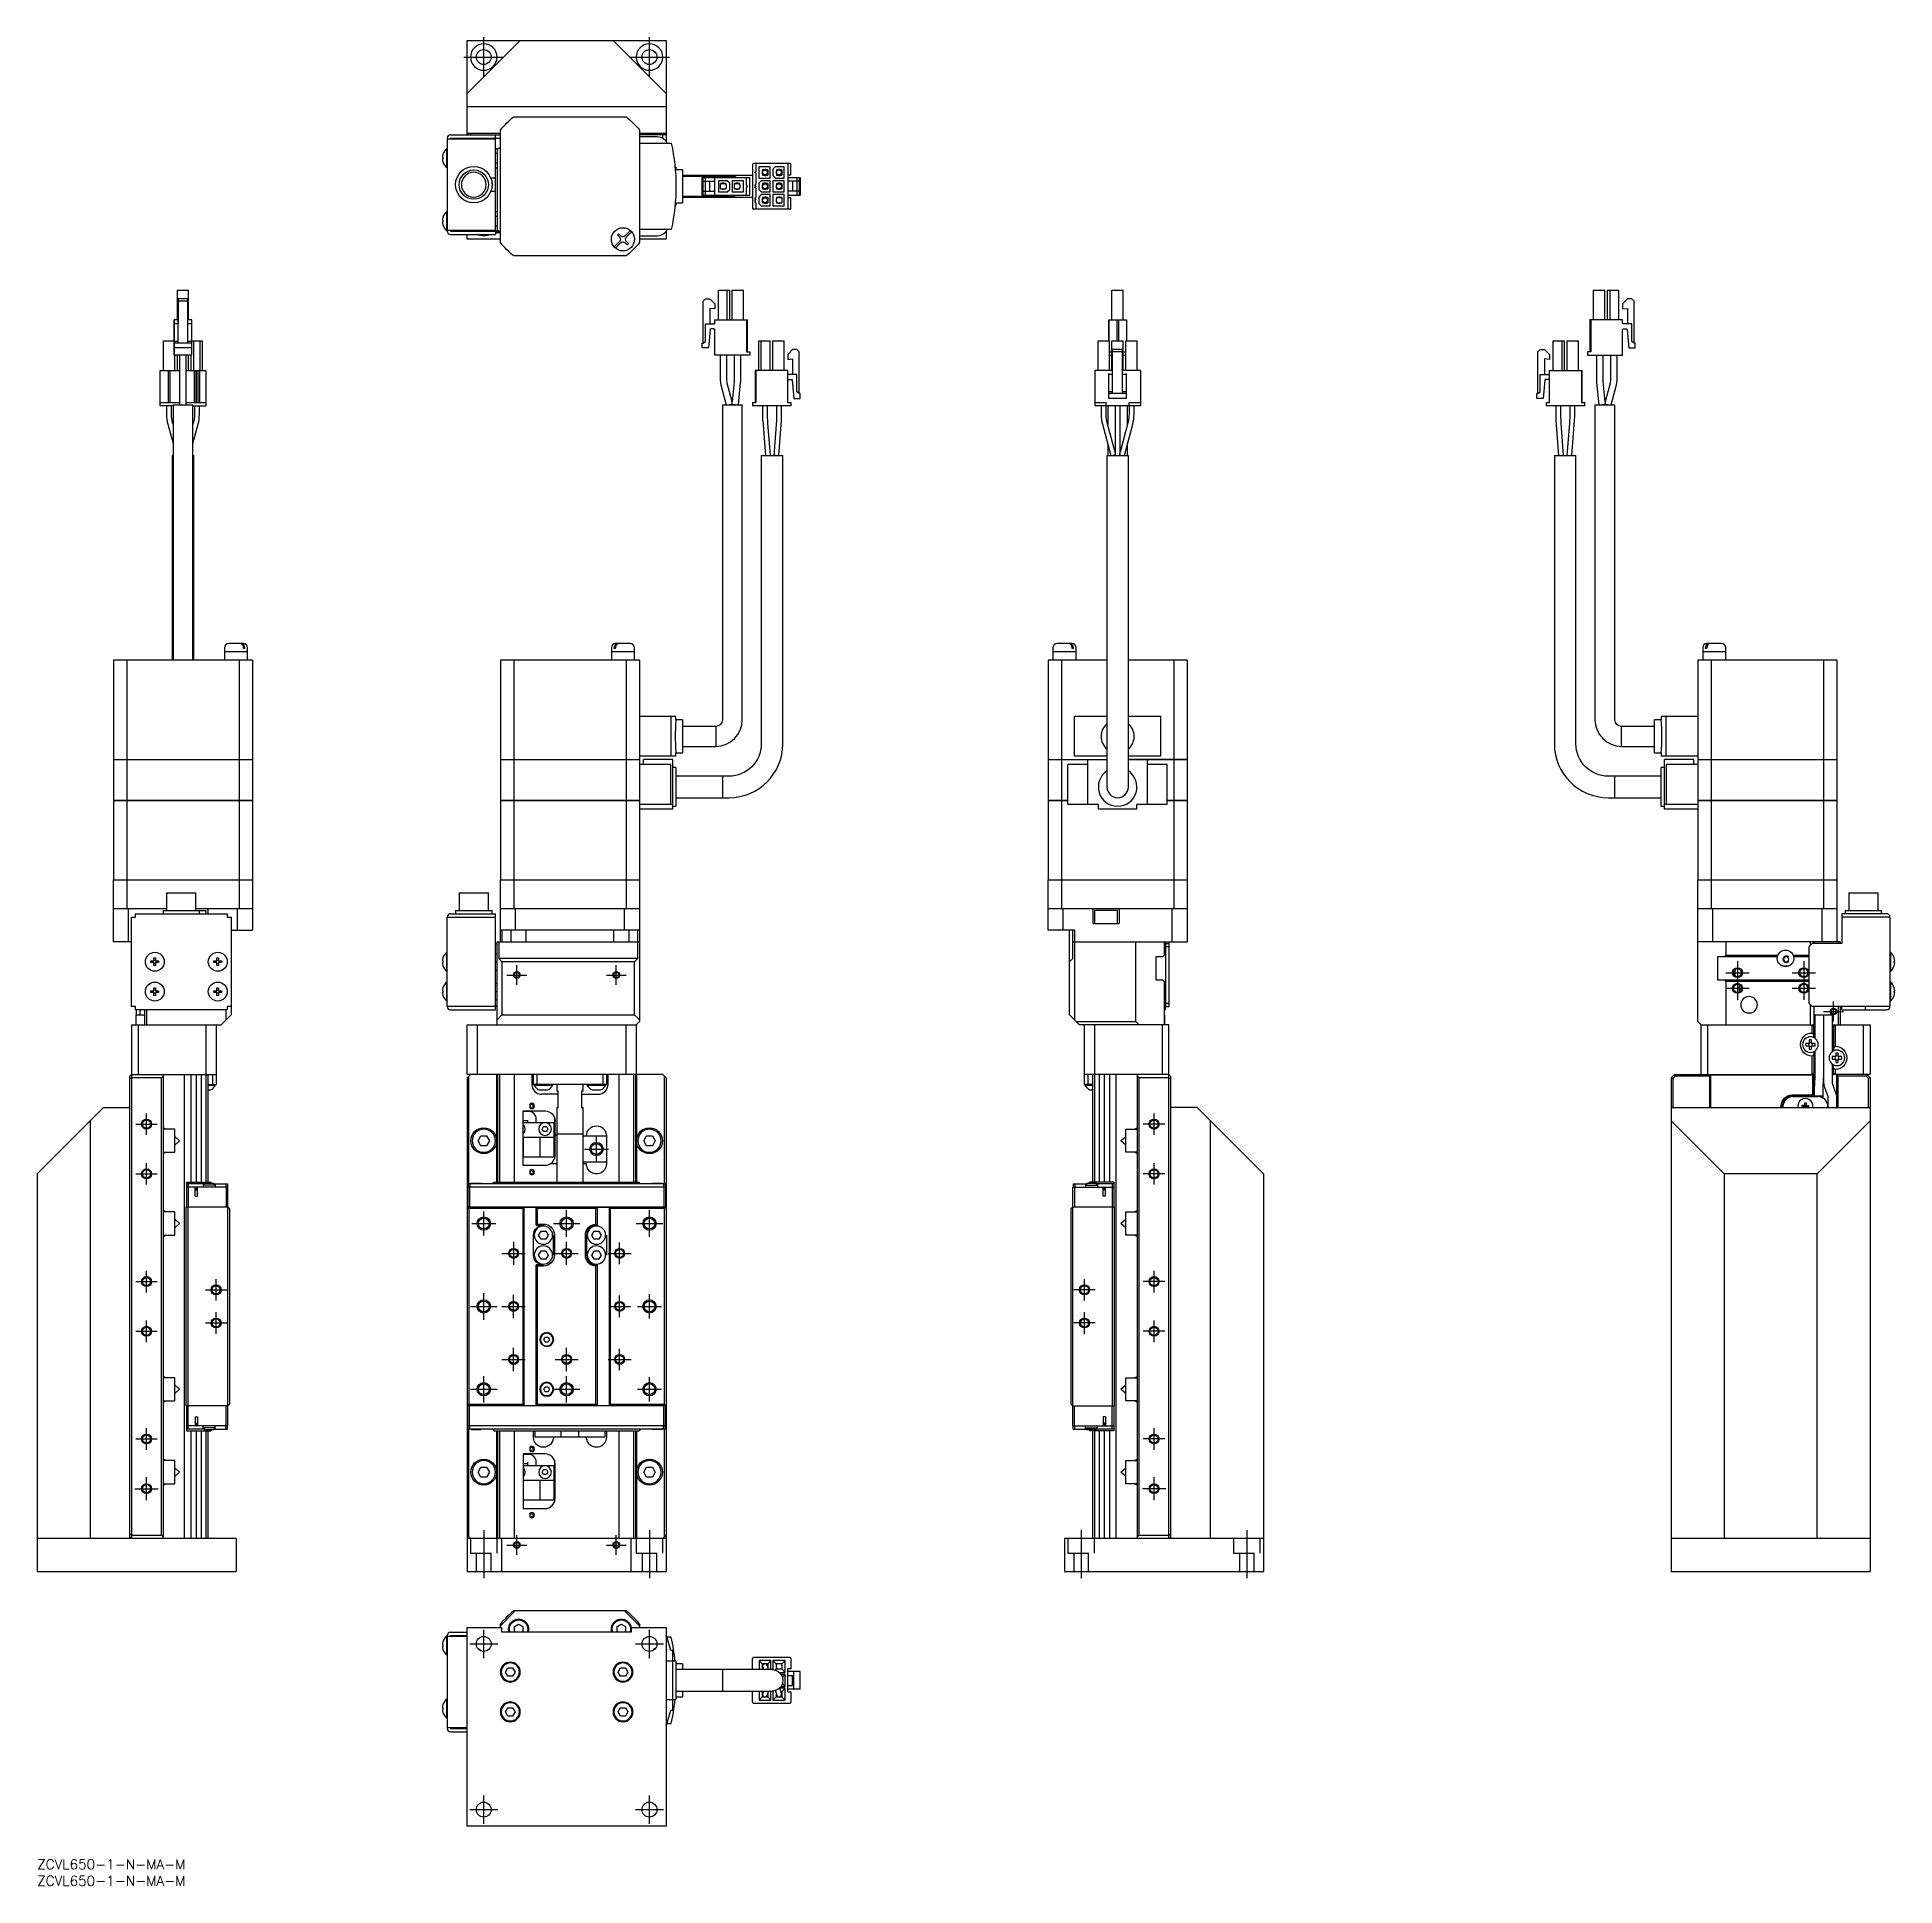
# Model space of a CAD drawing. Extents: x 0 to 561, y -8 to 550.
import ezdxf

# ---------------------------------------------------------------- set-up
doc = ezdxf.new("R2010")
doc.units = 0
doc.header["$LTSCALE"] = 0.5
doc.linetypes.add('CENTER', pattern=[50.8, 31.75, -6.35, 6.35, -6.35])
doc.linetypes.add('DASHED', pattern=[19.05, 12.7, -6.35])
for name, color, linetype in [('MSM_CENTER', 1, 'CENTER'), ('MSM_CONTINUOUS', 7, 'CONTINUOUS'), ('MSM_DASHED', 4, 'DASHED'), ('MSM_NARROW', 5, 'CONTINUOUS'), ('MSM_PART_NUMBER', 7, 'CONTINUOUS')]:
    doc.layers.add(name, color=color, linetype=linetype)
doc.styles.get("Standard").update_dxf_attribs({"font": 'txt.shx', "height": 3, "bigfont": 'bigfont.shx'})

msp = doc.modelspace()

# ---------------------------------------------------------------- texts
at = {"layer": 'MSM_PART_NUMBER'}
for p in [(0, -3), (0, -8)]:
    msp.add_text('ZCVL650-1-N-MA-M', height=3, dxfattribs=at).set_placement(p)

# ---------------------------------------------------------------- linework, layer by layer
at = {"layer": 'MSM_CENTER'}
for p, q in [((134.76, 537.83), (134.76, 549.83)), ((184.76, 537.83), (184.76, 549.83)), ((128.76, 543.83), (140.76, 543.83)), ((178.76, 543.83), (190.76, 543.83)), ((144.76, 263.84), (144.76, 269.84)), ((174.76, 263.84), (174.76, 269.84)), ((513.06, 271.04), (513.06, 259.34)), ((533.06, 271.04), (533.06, 259.34)), ((141.76, 266.84), (147.76, 266.84)), ((171.76, 266.84), (177.76, 266.84)), ((509.56, 267.54), (516.56, 267.54)), ((529.56, 267.54), (536.56, 267.54)), ((509.56, 262.84), (516.56, 262.84)), ((529.56, 262.84), (536.56, 262.84)), ((542.06, 252.84), (542.06, 258.84)), ((539.06, 255.84), (545.06, 255.84)), ((33, 218.59), (33, 225.09)), ((337.02, 218.59), (337.02, 225.09)), ((29.75, 221.84), (36.25, 221.84)), ((340.27, 221.84), (333.77, 221.84)), ((165.11, 214.34), (172.41, 214.34)), ((168.76, 210.34), (168.76, 218.34)), ((33, 203.59), (33, 210.09)), ((337.02, 203.59), (337.02, 210.09)), ((29.75, 206.84), (36.25, 206.84)), ((340.27, 206.84), (333.77, 206.84)), ((131.11, 191.84), (138.41, 191.84)), ((134.76, 188.19), (134.76, 195.49)), ((155.76, 191.84), (163.76, 191.84)), ((159.76, 187.84), (159.76, 195.84)), ((180.76, 191.84), (188.76, 191.84)), ((184.76, 187.84), (184.76, 195.84)), ((143.76, 186.34), (143.76, 179.34)), ((159.76, 179.34), (159.76, 186.34)), ((175.76, 179.59), (175.76, 186.09)), ((140.26, 182.84), (147.26, 182.84)), ((156.26, 182.84), (163.26, 182.84)), ((172.26, 182.84), (179.26, 182.84)), ((29.75, 174.34), (36.25, 174.34)), ((33, 171.09), (33, 177.59)), ((54, 168.59), (54, 175.09)), ((316.02, 168.59), (316.02, 175.09)), ((340.27, 174.34), (333.77, 174.34)), ((337.02, 171.09), (337.02, 177.59)), ((50.75, 171.84), (57.25, 171.84)), ((134.76, 162.84), (134.76, 170.84)), ((143.76, 163.34), (143.76, 170.34)), ((175.76, 163.59), (175.76, 170.09)), ((184.76, 163.19), (184.76, 170.49)), ((319.27, 171.84), (312.77, 171.84)), ((33, 156.09), (33, 162.59)), ((54, 158.59), (54, 165.09)), ((130.76, 166.84), (138.76, 166.84)), ((140.26, 166.84), (147.26, 166.84)), ((172.51, 166.84), (179.01, 166.84)), ((181.11, 166.84), (188.41, 166.84)), ((316.02, 158.59), (316.02, 165.09)), ((337.02, 156.09), (337.02, 162.59)), ((29.75, 159.34), (36.25, 159.34)), ((50.75, 161.84), (57.25, 161.84)), ((319.27, 161.84), (312.77, 161.84)), ((340.27, 159.34), (333.77, 159.34)), ((143.76, 147.34), (143.76, 154.34)), ((159.76, 147.34), (159.76, 154.34)), ((175.76, 147.59), (175.76, 154.09)), ((134.76, 137.84), (134.76, 145.84)), ((140.26, 150.84), (147.26, 150.84)), ((156.26, 150.84), (163.26, 150.84)), ((159.76, 137.84), (159.76, 145.84)), ((172.26, 150.84), (179.26, 150.84)), ((130.76, 141.84), (138.76, 141.84)), ((155.76, 141.84), (163.76, 141.84)), ((181.11, 141.84), (188.41, 141.84)), ((184.76, 138.19), (184.76, 145.49)), ((33, 123.59), (33, 130.09)), ((337.02, 123.59), (337.02, 130.09)), ((29.75, 126.84), (36.25, 126.84)), ((340.27, 126.84), (333.77, 126.84)), ((33, 108.34), (33, 115.34)), ((337.02, 108.34), (337.02, 115.34)), ((29.5, 111.84), (36.5, 111.84)), ((340.52, 111.84), (333.52, 111.84)), ((134.76, 99.34), (134.76, 84.84)), ((144.76, 91.84), (144.76, 97.84)), ((174.76, 91.84), (174.76, 97.84)), ((184.76, 99.34), (184.76, 84.84)), ((315.02, 99.34), (315.02, 84.84)), ((365.02, 99.34), (365.02, 84.84)), ((141.76, 94.84), (147.76, 94.84)), ((171.76, 94.84), (177.76, 94.84)), ((134.76, 60.75), (134.76, 69.25)), ((184.76, 60.75), (184.76, 69.25)), ((130.51, 65), (139.01, 65)), ((180.51, 65), (189.01, 65)), ((134.76, 10.75), (134.76, 19.25)), ((184.76, 10.75), (184.76, 19.25)), ((130.51, 15), (139.01, 15)), ((180.51, 15), (189.01, 15))]:
    msp.add_line(p, q, dxfattribs=at)
at = {"layer": 'MSM_CONTINUOUS'}
for p, q in [((129.76, 548.83), (189.76, 548.83)), ((129.76, 520.33), (129.76, 548.83)), ((129.76, 532.83), (145.76, 548.83)), ((173.76, 548.83), (189.76, 532.83)), ((189.76, 548.83), (189.76, 518.36)), ((189.76, 528.83), (129.76, 528.83)), ((139.76, 487.86), (139.76, 521.81)), ((143.79, 525.83), (177.73, 525.83)), ((181.76, 521.81), (181.76, 487.86)), ((123.6, 510.48), (123.6, 516.18)), ((123.76, 516.18), (123.6, 516.18)), ((123.76, 519.33), (123.76, 491.33)), ((123.76, 519.13), (138.26, 519.13)), ((124.76, 520.33), (139.76, 520.33)), ((124.76, 519.33), (139.76, 519.33)), ((124.76, 519.33), (124.76, 519.13)), ((129.76, 520.83), (139.76, 520.83)), ((129.76, 519.13), (129.76, 519.33)), ((130.76, 519.33), (130.56, 519.13)), ((130.76, 520.33), (130.97, 520.83)), ((138.26, 519.33), (138.26, 520.33)), ((138.26, 491.53), (138.26, 519.13)), ((138.26, 516.22), (138.76, 516.22)), ((139.26, 516.33), (138.76, 515.83)), ((138.76, 516.22), (138.76, 491.45)), ((139.76, 516.33), (139.26, 516.33)), ((139.76, 520.53), (139.46, 520.83)), ((181.76, 520.83), (189.76, 520.83)), ((189.76, 520.33), (181.76, 520.33)), ((181.76, 519.83), (187.18, 519.83)), ((181.76, 517.83), (191.33, 517.83)), ((188.55, 520.83), (188.76, 520.33)), ((188.76, 519.38), (188.76, 520.33)), ((122.28, 513.59), (122.45, 513.59)), ((122.45, 513.07), (122.28, 513.07)), ((122.45, 514.49), (122.45, 514.49)), ((122.45, 513.59), (122.45, 513.07)), ((122.45, 512.18), (122.45, 512.18)), ((123.6, 510.48), (123.76, 510.48)), ((138.26, 514.78), (138.76, 514.78)), ((138.26, 511.89), (138.76, 511.89)), ((138.26, 510.45), (138.76, 510.45)), ((192.76, 510.65), (192.47, 510.65)), ((192.76, 510.65), (192.76, 509.83)), ((215.86, 511.43), (215.86, 498.23)), ((227.16, 511.73), (216.16, 511.73)), ((216.86, 511.73), (216.86, 509.28)), ((217.76, 510.73), (217.76, 507.33)), ((221.16, 510.73), (217.76, 510.73)), ((221.16, 507.33), (221.16, 510.73)), ((222.71, 510.73), (221.96, 509.98)), ((225.36, 510.73), (222.71, 510.73)), ((225.36, 507.33), (225.36, 510.73)), ((226.46, 511.73), (226.46, 497.93)), ((227.46, 508.33), (227.46, 511.43)), ((138.26, 507.33), (136.88, 507.33)), ((137.53, 505.34), (137.24, 505.85)), ((137.24, 504.82), (137.53, 505.34)), ((194.76, 509.83), (192.55, 509.83)), ((194.76, 509.83), (194.76, 499.83)), ((215.86, 508.08), (194.76, 508.08)), ((209.76, 507.83), (194.76, 507.83)), ((200.66, 507.53), (215.06, 507.53)), ((200.66, 502.13), (200.66, 507.53)), ((200.96, 502.13), (200.96, 507.53)), ((200.96, 506.33), (204.46, 506.33)), ((201.66, 502.13), (201.66, 507.53)), ((202.96, 503.33), (202.96, 506.33)), ((204.46, 502.13), (204.46, 507.53)), ((204.76, 507.83), (204.76, 507.53)), ((205.56, 506.53), (205.56, 503.13)), ((208.21, 506.53), (205.56, 506.53)), ((206.71, 505.63), (206.21, 505.63)), ((206.21, 504.03), (206.21, 505.63)), ((207.58, 505.58), (206.21, 505.58)), ((206.71, 505.58), (206.71, 505.73)), ((207.21, 505.73), (206.71, 505.73)), ((206.76, 508.08), (206.76, 507.83)), ((207.21, 505.58), (207.21, 505.73)), ((207.86, 505.63), (207.21, 505.63)), ((207.96, 505.21), (207.58, 505.58)), ((207.86, 505.31), (207.86, 505.63)), ((207.96, 504.46), (207.96, 505.21)), ((208.96, 505.78), (208.21, 506.53)), ((208.96, 503.88), (208.96, 505.78)), ((213.16, 506.53), (209.76, 506.53)), ((209.76, 506.53), (209.76, 503.13)), ((210.41, 504.03), (210.41, 505.63)), ((210.91, 505.63), (210.41, 505.63)), ((211.78, 505.58), (210.41, 505.58)), ((211.41, 505.73), (210.91, 505.73)), ((210.91, 505.58), (210.91, 505.73)), ((211.41, 505.58), (211.41, 505.73)), ((212.06, 505.63), (211.41, 505.63)), ((212.16, 505.21), (211.78, 505.58)), ((212.06, 505.31), (212.06, 505.63)), ((212.16, 504.46), (212.16, 505.21)), ((213.16, 503.13), (213.16, 506.53)), ((214.06, 505.09), (214.06, 507.53)), ((214.06, 502.13), (214.06, 504.59)), ((215.06, 502.13), (215.06, 507.53)), ((216.86, 508.78), (216.86, 505.36)), ((216.86, 504.86), (216.86, 504.81)), ((217.76, 507.33), (221.16, 507.33)), ((218.51, 506.53), (217.76, 505.78)), ((217.76, 505.78), (217.76, 503.88)), ((221.16, 506.53), (218.51, 506.53)), ((219.13, 509.78), (218.76, 509.41)), ((218.76, 509.41), (218.76, 508.66)), ((218.76, 508.66), (219.13, 508.28)), ((219.13, 505.58), (218.76, 505.21)), ((218.76, 505.21), (218.76, 504.46)), ((219.51, 509.83), (218.86, 509.83)), ((218.86, 509.83), (218.86, 509.51)), ((218.86, 508.56), (218.86, 508.23)), ((218.86, 508.23), (219.51, 508.23)), ((218.86, 505.63), (218.86, 505.31)), ((219.51, 505.63), (218.86, 505.63)), ((218.92, 508.82), (219.05, 508.37)), ((220.51, 509.78), (219.13, 509.78)), ((219.13, 508.28), (220.51, 508.28)), ((220.51, 505.58), (219.13, 505.58)), ((220.01, 509.93), (219.51, 509.93)), ((219.51, 509.93), (219.51, 509.78)), ((219.51, 508.28), (219.51, 508.13)), ((219.51, 508.13), (220.01, 508.13)), ((220.01, 505.73), (219.51, 505.73)), ((219.51, 505.73), (219.51, 505.58)), ((220.01, 509.93), (220.01, 509.78)), ((220.51, 509.83), (220.01, 509.83)), ((220.01, 508.13), (220.01, 508.28)), ((220.01, 508.23), (220.51, 508.23)), ((220.01, 505.73), (220.01, 505.58)), ((220.51, 505.63), (220.01, 505.63)), ((220.51, 508.72), (220.35, 509.25)), ((220.51, 505.58), (220.43, 505.58)), ((220.51, 509.83), (220.51, 508.23)), ((220.51, 505.63), (220.51, 504.03)), ((221.16, 503.13), (221.16, 506.53)), ((221.96, 509.98), (221.96, 508.08)), ((221.96, 508.08), (222.71, 507.33)), ((225.36, 506.53), (221.96, 506.53)), ((221.96, 506.53), (221.96, 503.13)), ((222.71, 507.33), (225.36, 507.33)), ((223.33, 509.78), (222.96, 509.41)), ((222.96, 509.41), (222.96, 508.66)), ((223.11, 509.24), (222.96, 508.69)), ((222.96, 508.66), (223.33, 508.28)), ((223.33, 505.58), (222.96, 505.21)), ((222.96, 505.21), (222.96, 504.46)), ((223.71, 509.83), (223.06, 509.83)), ((223.06, 509.83), (223.06, 509.51)), ((223.06, 508.56), (223.06, 508.23)), ((223.06, 508.23), (223.71, 508.23)), ((223.71, 505.63), (223.06, 505.63)), ((223.06, 505.63), (223.06, 505.31)), ((224.71, 509.78), (223.33, 509.78)), ((223.33, 508.28), (224.71, 508.28)), ((224.71, 505.58), (223.33, 505.58)), ((223.71, 509.93), (223.71, 509.78)), ((224.21, 509.93), (223.71, 509.93)), ((223.71, 508.28), (223.71, 508.13)), ((223.71, 508.13), (224.21, 508.13)), ((224.21, 505.73), (223.71, 505.73)), ((223.71, 505.73), (223.71, 505.58)), ((224.21, 509.93), (224.21, 509.78)), ((224.71, 509.83), (224.21, 509.83)), ((224.21, 508.13), (224.21, 508.28)), ((224.21, 508.23), (224.71, 508.23)), ((224.21, 505.73), (224.21, 505.58)), ((224.71, 505.63), (224.21, 505.63)), ((224.4, 508.28), (224.56, 508.83)), ((224.71, 509.83), (224.71, 508.23)), ((224.71, 505.63), (224.71, 504.03)), ((225.36, 503.13), (225.36, 506.53)), ((226.46, 508.33), (227.46, 508.33)), ((226.46, 507.53), (230.26, 507.53)), ((229.96, 506.33), (226.46, 506.33)), ((227.96, 506.33), (227.96, 503.33)), ((229.26, 507.53), (229.26, 502.13)), ((229.96, 507.53), (229.96, 502.13)), ((230.26, 507.53), (230.26, 502.13)), ((136.88, 503.33), (138.26, 503.33)), ((192.47, 499.01), (192.76, 499.01)), ((192.55, 499.83), (194.76, 499.83)), ((192.76, 499.83), (192.76, 499.01)), ((194.76, 501.83), (209.76, 501.83)), ((194.76, 501.58), (215.86, 501.58)), ((200.66, 502.13), (215.06, 502.13)), ((200.96, 503.33), (204.46, 503.33)), ((204.76, 502.13), (204.76, 501.83)), ((205.56, 503.13), (208.21, 503.13)), ((206.21, 504.08), (207.58, 504.08)), ((206.21, 504.03), (206.71, 504.03)), ((206.71, 504.08), (206.71, 503.93)), ((206.71, 503.93), (207.21, 503.93)), ((206.76, 501.83), (206.76, 501.58)), ((207.21, 503.93), (207.21, 504.08)), ((207.21, 504.03), (207.86, 504.03)), ((207.58, 504.08), (207.96, 504.46)), ((207.86, 504.03), (207.86, 504.36)), ((208.21, 503.13), (208.96, 503.88)), ((209.76, 503.13), (213.16, 503.13)), ((210.41, 504.08), (211.78, 504.08)), ((210.41, 504.03), (210.91, 504.03)), ((210.91, 504.08), (210.91, 503.93)), ((210.91, 503.93), (211.41, 503.93)), ((211.41, 503.93), (211.41, 504.08)), ((211.41, 504.03), (212.06, 504.03)), ((211.78, 504.08), (212.16, 504.46)), ((212.06, 504.03), (212.06, 504.36)), ((216.86, 504.31), (216.86, 501.43)), ((216.86, 500.93), (216.86, 500.88)), ((216.86, 500.38), (216.86, 500.33)), ((216.86, 499.83), (216.86, 497.93)), ((217.76, 503.88), (218.51, 503.13)), ((218.51, 502.33), (217.76, 501.58)), ((217.76, 501.58), (217.76, 499.68)), ((217.76, 499.68), (218.51, 498.93)), ((218.51, 503.13), (221.16, 503.13)), ((221.16, 502.33), (218.51, 502.33)), ((218.51, 498.93), (221.16, 498.93)), ((218.76, 504.46), (218.86, 504.36)), ((219.13, 501.38), (218.76, 501.01)), ((218.76, 501.01), (218.76, 500.26)), ((218.76, 500.26), (219.13, 499.88)), ((218.86, 504.36), (219.13, 504.08)), ((218.86, 504.36), (218.86, 504.03)), ((218.86, 504.03), (219.51, 504.03)), ((218.86, 501.43), (218.86, 501.11)), ((219.51, 501.43), (218.86, 501.43)), ((218.86, 500.16), (218.86, 499.83)), ((218.86, 499.83), (219.51, 499.83)), ((218.92, 500.85), (219.05, 501.3)), ((219.13, 504.08), (220.51, 504.08)), ((220.51, 501.38), (219.13, 501.38)), ((219.13, 499.88), (220.51, 499.88)), ((219.51, 504.08), (219.51, 503.93)), ((219.51, 503.93), (220.01, 503.93)), ((220.01, 501.53), (219.51, 501.53)), ((219.51, 501.53), (219.51, 501.38)), ((219.51, 499.88), (219.51, 499.73)), ((219.51, 499.73), (220.01, 499.73)), ((220.01, 503.93), (220.01, 504.08)), ((220.01, 504.03), (220.51, 504.03)), ((220.01, 501.53), (220.01, 501.38)), ((220.51, 501.43), (220.01, 501.43)), ((220.01, 499.73), (220.01, 499.88)), ((220.01, 499.83), (220.51, 499.83)), ((220.51, 500.95), (220.35, 500.42)), ((220.51, 504.09), (220.43, 504.08)), ((220.51, 501.43), (220.51, 499.83)), ((221.16, 498.93), (221.16, 502.33)), ((221.96, 503.13), (225.36, 503.13)), ((221.96, 502.33), (221.96, 498.93)), ((225.36, 502.33), (221.96, 502.33)), ((221.96, 498.93), (225.36, 498.93)), ((222.96, 504.46), (223.33, 504.08)), ((223.33, 501.38), (222.96, 501.01)), ((222.96, 501.01), (222.96, 500.26)), ((222.96, 500.26), (223.33, 499.88)), ((223.06, 504.36), (223.06, 504.03)), ((223.06, 504.03), (223.71, 504.03)), ((223.71, 501.43), (223.06, 501.43)), ((223.06, 501.43), (223.06, 501.11)), ((223.06, 500.16), (223.06, 499.83)), ((223.06, 499.83), (223.71, 499.83)), ((223.33, 504.08), (224.71, 504.08)), ((224.71, 501.38), (223.33, 501.38)), ((223.33, 499.88), (224.71, 499.88)), ((223.71, 504.08), (223.71, 503.93)), ((223.71, 503.93), (224.21, 503.93)), ((224.21, 501.53), (223.71, 501.53)), ((223.71, 501.53), (223.71, 501.38)), ((223.71, 499.88), (223.71, 499.73)), ((223.71, 499.73), (224.21, 499.73)), ((224.21, 503.93), (224.21, 504.08)), ((224.21, 504.03), (224.71, 504.03)), ((224.21, 501.53), (224.21, 501.38)), ((224.71, 501.43), (224.21, 501.43)), ((224.21, 499.73), (224.21, 499.88)), ((224.21, 499.83), (224.71, 499.83)), ((224.71, 501.43), (224.71, 499.83)), ((225.36, 498.93), (225.36, 502.33)), ((229.96, 503.33), (226.46, 503.33)), ((226.46, 502.13), (230.26, 502.13)), ((227.46, 501.33), (226.46, 501.33)), ((227.46, 498.23), (227.46, 501.33)), ((122.28, 494.59), (122.45, 494.59)), ((122.45, 494.07), (122.28, 494.07)), ((122.45, 495.49), (122.45, 495.49)), ((122.45, 494.59), (122.45, 494.07)), ((123.6, 491.48), (123.6, 497.18)), ((123.76, 497.18), (123.6, 497.18)), ((138.26, 497.22), (138.76, 497.22)), ((138.26, 495.78), (138.76, 495.78)), ((227.16, 497.93), (216.16, 497.93)), ((122.45, 493.18), (122.45, 493.18)), ((123.6, 491.48), (123.76, 491.48)), ((138.26, 491.53), (123.76, 491.53)), ((124.76, 491.53), (124.76, 491.33)), ((124.76, 491.45), (138.76, 491.45)), ((124.76, 491.33), (139.76, 491.33)), ((124.76, 490.33), (138.26, 490.33)), ((129.76, 491.45), (129.76, 491.33)), ((129.76, 488.83), (129.76, 490.33)), ((139.76, 488.83), (129.76, 488.83)), ((130.46, 491.33), (130.35, 491.45)), ((130.51, 491.43), (130.5, 491.45)), ((139.16, 491.43), (130.51, 491.43)), ((138.26, 492.89), (138.76, 492.89)), ((138.26, 491.33), (138.26, 490.33)), ((139.76, 490.83), (138.26, 490.83)), ((138.76, 491.83), (139.26, 491.33)), ((139.26, 491.33), (139.76, 490.83)), ((174.11, 486.54), (175.7, 488.13)), ((176.05, 487.77), (174.47, 486.19)), ((175.1, 490.14), (175.45, 490.5)), ((175.7, 489.54), (175.1, 490.14)), ((175.45, 490.5), (176.05, 489.9)), ((177.47, 489.9), (178.13, 490.56)), ((178.07, 487.17), (177.47, 487.77)), ((178.48, 490.2), (177.82, 489.54)), ((177.82, 488.13), (178.42, 487.53)), ((178.13, 490.56), (179.05, 491.48)), ((179.41, 491.13), (178.48, 490.2)), ((191.33, 491.83), (181.76, 491.83)), ((187.18, 489.83), (181.76, 489.83)), ((189.76, 488.83), (181.76, 488.83)), ((189.76, 491.31), (189.76, 488.83)), ((177.73, 483.83), (143.79, 483.83)), ((178.42, 487.53), (178.07, 487.17)), ((42.3, 464.54), (42.3, 473.44)), ((42.3, 464.54), (42.3, 473.44)), ((42.3, 473.44), (45.7, 473.44)), ((42.3, 464.54), (42.3, 473.44)), ((45.7, 464.54), (45.7, 473.44)), ((205.56, 464.54), (205.56, 473.44)), ((205.56, 473.44), (208.96, 473.44)), ((205.56, 464.54), (205.56, 473.44)), ((208.21, 464.54), (208.21, 473.44)), ((208.96, 464.54), (208.96, 473.44)), ((209.76, 464.54), (209.76, 473.44)), ((209.76, 473.44), (213.16, 473.44)), ((209.76, 464.54), (209.76, 473.44)), ((213.16, 464.54), (213.16, 473.44)), ((324.32, 464.54), (324.32, 473.44)), ((324.32, 473.44), (327.72, 473.44)), ((324.32, 464.54), (324.32, 473.44)), ((324.32, 464.54), (324.32, 473.44)), ((327.72, 464.54), (327.72, 473.44)), ((469.66, 464.54), (469.66, 473.44)), ((469.66, 473.44), (473.06, 473.44)), ((469.66, 464.54), (469.66, 473.44)), ((473.06, 464.54), (473.06, 473.44)), ((473.86, 464.54), (473.86, 473.44)), ((473.86, 473.44), (477.26, 473.44)), ((473.86, 464.54), (473.86, 473.44)), ((474.61, 464.54), (474.61, 473.44)), ((477.26, 464.54), (477.26, 473.44)), ((45.5, 470.84), (42.5, 470.84)), ((42.5, 470.14), (42.5, 470.84)), ((42.5, 470.84), (42.5, 469.34)), ((45.5, 470.14), (42.5, 470.14)), ((42.5, 457.54), (42.5, 470.14)), ((42.5, 469.34), (42.5, 467.84)), ((42.5, 467.84), (42.5, 467.97)), ((42.5, 467.97), (42.5, 463.29)), ((45.5, 470.14), (45.5, 470.84)), ((45.5, 457.54), (45.5, 470.14)), ((200.96, 470.14), (201.66, 470.84)), ((200.96, 470.14), (201.66, 470.84)), ((200.96, 457.54), (200.96, 470.14)), ((200.96, 457.54), (200.96, 470.14)), ((201.66, 470.84), (202.96, 470.84)), ((202.96, 470.84), (204.46, 469.34)), ((204.46, 467.84), (202.96, 467.97)), ((202.96, 467.97), (202.96, 463.29)), ((204.46, 467.84), (202.96, 467.97)), ((204.46, 469.34), (204.46, 467.84)), ((479.86, 470.84), (478.36, 469.34)), ((479.86, 470.84), (478.36, 469.34)), ((478.36, 469.34), (478.36, 467.84)), ((478.36, 469.34), (478.36, 467.84)), ((478.36, 467.84), (479.86, 467.97)), ((481.16, 470.84), (479.86, 470.84)), ((479.86, 467.97), (479.86, 463.29)), ((479.86, 467.97), (479.86, 463.29)), ((481.86, 470.14), (481.16, 470.84)), ((481.86, 457.54), (481.86, 470.14)), ((41.3, 464.54), (41.3, 464.54)), ((41.3, 464.54), (41.3, 454.84)), ((41.3, 463.59), (41.3, 464.54)), ((42.5, 464.54), (41.3, 464.54)), ((41.3, 463.29), (41.3, 463.59)), ((42.5, 463.29), (41.3, 463.29)), ((41.3, 458.04), (41.3, 463.29)), ((41.3, 461.49), (41.3, 461.79)), ((41.3, 461.79), (41.3, 461.61)), ((41.3, 461.61), (41.3, 456.04)), ((41.3, 453.84), (41.3, 461.49)), ((42.5, 463.59), (42.5, 463.29)), ((42.5, 458.04), (42.5, 463.29)), ((46.7, 464.54), (45.5, 464.54)), ((46.7, 463.29), (45.5, 463.29)), ((46.7, 463.59), (46.7, 464.54)), ((46.7, 463.29), (46.7, 463.59)), ((46.7, 458.04), (46.7, 463.29)), ((201.66, 458.04), (201.66, 463.29)), ((201.66, 463.29), (204.16, 463.29)), ((201.66, 458.04), (201.66, 463.29)), ((203.06, 461.61), (202.57, 456.04)), ((204.16, 461.79), (203.26, 461.79)), ((204.46, 463.59), (204.46, 464.54)), ((204.46, 464.54), (214.31, 464.54)), ((204.46, 463.59), (204.46, 464.54)), ((204.46, 463.59), (204.46, 463.58)), ((204.46, 461.49), (204.46, 461.49)), ((204.46, 453.84), (204.46, 461.49)), ((204.46, 453.84), (204.46, 461.49)), ((214.06, 464.54), (214.06, 454.84)), ((214.31, 454.84), (214.31, 464.54)), ((323.32, 464.54), (323.32, 458.19)), ((323.32, 463.59), (323.32, 464.54)), ((323.32, 464.54), (323.32, 464.54)), ((323.32, 464.54), (328.72, 464.54)), ((323.32, 463.29), (323.32, 463.59)), ((323.32, 458.19), (323.32, 463.29)), ((323.32, 461.49), (323.32, 461.79)), ((323.32, 461.79), (323.32, 461.61)), ((323.32, 461.61), (323.32, 458.19)), ((323.32, 458.19), (323.32, 461.49)), ((325.77, 464.54), (325.77, 458.19)), ((326.27, 464.54), (326.27, 458.19)), ((328.72, 464.54), (328.72, 458.19)), ((468.76, 464.54), (468.51, 464.54)), ((468.51, 464.54), (468.51, 454.84)), ((468.76, 464.54), (468.76, 454.84)), ((478.36, 464.54), (468.76, 464.54)), ((468.76, 464.54), (468.76, 454.84)), ((478.36, 463.59), (478.36, 464.54)), ((478.36, 453.84), (478.36, 461.49)), ((481.16, 463.29), (478.66, 463.29)), ((478.66, 461.79), (479.56, 461.79)), ((479.76, 461.61), (480.24, 456.04)), ((479.76, 461.61), (479.86, 460.45)), ((479.76, 461.61), (480.24, 456.04)), ((479.76, 461.61), (479.86, 460.45)), ((479.86, 460.45), (479.86, 460.46)), ((481.16, 458.04), (481.16, 463.29)), ((38.1, 449.29), (38.1, 458.19)), ((38.1, 458.19), (41.3, 458.19)), ((42.5, 458.04), (41.3, 458.04)), ((41.3, 457.54), (41.3, 458.04)), ((46.7, 457.54), (41.3, 457.54)), ((41.3, 456.04), (41.3, 457.54)), ((46.7, 456.04), (41.3, 456.04)), ((41.3, 454.84), (41.3, 453.84)), ((42.5, 457.54), (42.5, 458.04)), ((46.7, 458.04), (45.5, 458.04)), ((46.7, 458.19), (49.9, 458.19)), ((46.7, 457.54), (46.7, 458.04)), ((46.7, 456.04), (46.7, 457.54)), ((46.7, 453.84), (46.7, 456.04)), ((47.25, 449.29), (47.25, 458.19)), ((49.15, 449.29), (49.15, 458.19)), ((49.9, 449.29), (49.9, 458.19)), ((200.66, 456.04), (200.66, 457.54)), ((200.66, 457.54), (200.96, 457.54)), ((200.66, 456.04), (200.66, 457.54)), ((202.57, 456.04), (200.66, 456.04)), ((200.96, 457.54), (201.66, 458.04)), ((200.96, 457.54), (201.66, 458.04)), ((214.06, 454.84), (215.06, 454.84)), ((215.06, 454.84), (215.06, 453.84)), ((217.76, 458.19), (221.16, 458.19)), ((217.76, 449.29), (217.76, 458.19)), ((218.51, 449.29), (218.51, 458.19)), ((221.16, 449.29), (221.16, 458.19)), ((221.96, 458.19), (225.36, 458.19)), ((221.96, 449.29), (221.96, 458.19)), ((225.36, 449.29), (225.36, 458.19)), ((227.96, 455.59), (226.46, 454.09)), ((226.46, 454.09), (226.46, 452.59)), ((229.26, 455.59), (227.96, 455.59)), ((229.96, 454.89), (229.26, 455.59)), ((229.96, 442.29), (229.96, 454.89)), ((320.12, 449.29), (320.12, 458.19)), ((320.12, 458.19), (323.52, 458.19)), ((323.52, 449.29), (323.52, 458.19)), ((323.52, 454.84), (324.32, 454.84)), ((324.32, 458.19), (327.72, 458.19)), ((324.32, 449.29), (324.32, 458.19)), ((324.52, 442.29), (324.52, 455.59)), ((327.52, 455.59), (324.52, 455.59)), ((327.52, 454.89), (324.52, 454.89)), ((327.52, 442.29), (327.52, 455.59)), ((327.72, 449.29), (327.72, 458.19)), ((327.72, 454.84), (328.52, 454.84)), ((328.52, 458.19), (331.92, 458.19)), ((328.52, 449.29), (328.52, 458.19)), ((331.92, 449.29), (331.92, 458.19)), ((452.86, 454.89), (453.56, 455.59)), ((452.86, 442.29), (452.86, 454.89)), ((453.56, 455.59), (454.86, 455.59)), ((454.86, 455.59), (456.36, 454.09)), ((456.36, 454.09), (456.36, 452.59)), ((457.46, 449.29), (457.46, 458.19)), ((457.46, 458.19), (460.86, 458.19)), ((460.11, 449.29), (460.11, 458.19)), ((460.86, 449.29), (460.86, 458.19)), ((461.66, 449.29), (461.66, 458.19)), ((461.66, 458.19), (465.06, 458.19)), ((465.06, 449.29), (465.06, 458.19)), ((467.76, 454.84), (467.76, 453.84)), ((468.76, 454.84), (467.76, 454.84)), ((467.76, 454.84), (467.76, 453.84)), ((480.24, 456.04), (482.16, 456.04)), ((481.86, 457.54), (481.16, 458.04)), ((482.16, 457.54), (481.86, 457.54)), ((482.16, 456.04), (482.16, 457.54)), ((37.1, 449.29), (43, 449.29)), ((37.1, 438.59), (37.1, 449.29)), ((39.55, 449.29), (39.55, 439.59)), ((40.05, 449.29), (40.05, 439.59)), ((46.7, 453.84), (41.3, 453.84)), ((41.3, 453.84), (41.3, 453.84)), ((41.5, 449.29), (41.5, 453.84)), ((42.3, 449.29), (42.3, 453.84)), ((43, 453.84), (43, 446.48)), ((43, 453.84), (43, 445.94)), ((45, 446.48), (45, 453.84)), ((45, 449.29), (50.9, 449.29)), ((45.7, 449.29), (45.7, 453.84)), ((46.5, 449.29), (46.5, 453.84)), ((47.4, 449.29), (47.4, 439.59)), ((47.9, 449.29), (47.9, 439.59)), ((47.95, 449.29), (47.95, 439.59)), ((48.45, 449.29), (48.45, 439.59)), ((48.5, 449.29), (48.5, 439.59)), ((49, 449.29), (49, 439.59)), ((50.9, 449.29), (50.9, 438.59)), ((215.06, 453.84), (204.46, 453.84)), ((206.08, 453.84), (206.08, 446.48)), ((208.08, 446.48), (208.08, 453.84)), ((210.28, 453.84), (210.28, 445.94)), ((212.28, 445.94), (212.28, 453.84)), ((226.46, 449.29), (216.61, 449.29)), ((216.61, 449.29), (216.61, 439.59)), ((216.86, 449.29), (216.86, 439.59)), ((226.46, 452.59), (227.96, 452.72)), ((226.46, 439.59), (226.46, 449.29)), ((227.96, 452.72), (227.96, 448.04)), ((324.52, 449.29), (319.12, 449.29)), ((319.12, 449.29), (319.12, 438.59)), ((323.52, 453.84), (324.32, 453.84)), ((332.92, 449.29), (327.52, 449.29)), ((327.72, 453.84), (328.52, 453.84)), ((332.92, 449.29), (332.92, 438.59)), ((456.36, 452.59), (454.86, 452.72)), ((454.86, 452.72), (454.86, 448.04)), ((456.36, 439.59), (456.36, 449.29)), ((456.36, 449.29), (466.21, 449.29)), ((465.96, 449.29), (465.96, 439.59)), ((466.21, 439.59), (466.21, 449.29)), ((467.76, 453.84), (478.36, 453.84)), ((470.53, 453.84), (470.53, 445.94)), ((472.53, 445.94), (472.53, 453.84)), ((474.73, 453.84), (474.73, 446.48)), ((476.73, 446.48), (476.73, 453.84)), ((43, 446.48), (43, 445.22)), ((43, 445.94), (43, 445.74)), ((43, 445.74), (43, 438.84)), ((43, 445.22), (43, 438.84)), ((45, 445.22), (45, 446.48)), ((45, 438.84), (45, 445.22)), ((206.08, 446.48), (206.28, 444.97)), ((206.28, 444.97), (207.88, 438.84)), ((208.21, 445.47), (208.08, 446.48)), ((209.7, 439.79), (208.21, 445.47)), ((210.28, 445.84), (209.7, 439.79)), ((210.28, 445.94), (210.28, 445.84)), ((211.61, 438.84), (212.27, 445.65)), ((212.27, 445.65), (212.28, 445.94)), ((229.26, 448.04), (226.76, 448.04)), ((226.76, 446.54), (227.66, 446.54)), ((227.86, 446.36), (228.35, 440.79)), ((229.26, 442.79), (229.26, 448.04)), ((323.32, 440.79), (323.32, 448.34)), ((324.52, 448.04), (323.32, 448.04)), ((328.72, 448.04), (327.52, 448.04)), ((328.72, 440.79), (328.72, 448.34)), ((453.56, 442.79), (453.56, 448.04)), ((453.56, 448.04), (456.06, 448.04)), ((454.96, 446.36), (454.47, 440.79)), ((456.06, 446.54), (455.16, 446.54)), ((470.53, 445.94), (470.55, 445.65)), ((470.55, 445.65), (471.2, 438.84)), ((472.54, 445.84), (472.53, 445.94)), ((473.12, 439.79), (472.54, 445.84)), ((474.6, 445.47), (473.12, 439.79)), ((474.73, 446.48), (474.6, 445.47)), ((474.94, 438.84), (476.54, 444.97)), ((476.54, 444.97), (476.73, 446.48)), ((37.1, 439.59), (43, 439.59)), ((41, 438.59), (37.1, 438.59)), ((39.05, 438.59), (39.05, 435.96)), ((40.55, 435.96), (40.55, 438.59)), ((41, 438.84), (41, 361.84)), ((41, 438.84), (47, 438.84)), ((45, 439.59), (50.9, 439.59)), ((47, 361.84), (47, 438.84)), ((47, 438.59), (50.9, 438.59)), ((47.45, 438.59), (47.45, 435.96)), ((48.95, 435.96), (48.95, 438.59)), ((206.76, 438.84), (212.76, 438.84)), ((206.76, 438.84), (206.76, 343.84)), ((209.75, 439.06), (208.91, 438.84)), ((209.62, 439.02), (209.61, 438.93)), ((210.61, 438.84), (209.61, 438.93)), ((209.75, 439.06), (209.7, 439.79)), ((212.76, 343.84), (212.76, 438.84)), ((215.86, 439.59), (215.86, 438.59)), ((215.86, 439.59), (216.86, 439.59)), ((227.46, 438.59), (215.86, 438.59)), ((218.88, 438.59), (218.88, 434.99)), ((220.38, 435.96), (220.38, 438.59)), ((223.08, 438.59), (223.08, 434.96)), ((224.58, 434.96), (224.58, 438.59)), ((226.46, 439.59), (227.46, 439.59)), ((227.46, 439.59), (227.46, 438.59)), ((228.35, 440.79), (230.26, 440.79)), ((229.96, 442.29), (229.26, 442.79)), ((230.26, 442.29), (229.96, 442.29)), ((230.26, 440.79), (230.26, 442.29)), ((319.12, 439.59), (322.52, 439.59)), ((332.92, 438.59), (319.12, 438.59)), ((321.07, 438.59), (321.07, 435.96)), ((322.52, 438.59), (322.52, 439.59)), ((322.57, 435.96), (322.57, 438.59)), ((323.02, 438.59), (323.02, 433.01)), ((324.52, 442.79), (323.32, 442.79)), ((328.72, 442.29), (323.32, 442.29)), ((328.72, 440.79), (323.32, 440.79)), ((325.27, 438.59), (325.27, 423.59)), ((326.77, 424.62), (326.77, 438.59)), ((328.72, 442.79), (327.52, 442.79)), ((329.02, 433.01), (329.02, 438.59)), ((329.47, 438.59), (329.47, 435.96)), ((329.52, 438.59), (329.52, 439.59)), ((329.52, 439.59), (332.92, 439.59)), ((330.97, 435.96), (330.97, 438.59)), ((452.56, 440.79), (452.56, 442.29)), ((452.56, 442.29), (452.86, 442.29)), ((454.47, 440.79), (452.56, 440.79)), ((452.86, 442.29), (453.56, 442.79)), ((455.36, 439.59), (455.36, 438.59)), ((455.36, 439.59), (456.36, 439.59)), ((466.96, 438.59), (455.36, 438.59)), ((458.23, 438.59), (458.23, 434.96)), ((459.73, 435.96), (459.73, 438.59)), ((462.43, 438.59), (462.43, 435.96)), ((463.93, 434.99), (463.93, 438.59)), ((465.96, 439.59), (466.96, 439.59)), ((466.96, 438.59), (466.96, 439.59)), ((470.06, 438.84), (476.06, 438.84)), ((470.06, 438.84), (470.06, 343.84)), ((473.2, 438.93), (472.21, 438.84)), ((473.12, 439.79), (473.06, 439.06)), ((473.91, 438.84), (473.06, 439.06)), ((473.06, 439.06), (473.19, 439.02)), ((473.19, 439.02), (473.06, 439.06)), ((473.19, 439.02), (473.91, 438.84)), ((473.2, 438.93), (473.19, 439.02)), ((476.06, 343.84), (476.06, 438.84)), ((39.43, 433.08), (41, 427.22)), ((41, 433.01), (40.88, 433.47)), ((47.12, 433.46), (47, 433.01)), ((47, 427.22), (48.57, 433.07)), ((218.92, 434.13), (219.76, 423.59)), ((220.49, 433.33), (220.38, 435.96)), ((221.26, 423.65), (220.49, 433.33)), ((223.06, 434.27), (222.26, 423.64)), ((223.76, 423.59), (224.55, 434.16)), ((321.45, 433.07), (324, 423.59)), ((325.27, 424.62), (322.9, 433.46)), ((329.15, 433.47), (326.77, 424.62)), ((328.05, 423.59), (330.59, 433.08)), ((329.2, 433.69), (329.14, 433.46)), ((458.26, 434.16), (459.06, 423.59)), ((459.83, 433.33), (459.73, 435.96)), ((460.56, 423.64), (459.83, 433.33)), ((462.33, 433.33), (461.56, 423.65)), ((462.43, 435.96), (462.33, 433.33)), ((463.06, 423.59), (463.9, 434.13)), ((323.02, 427.22), (323.02, 423.59)), ((329.02, 423.59), (329.02, 427.22)), ((40.75, 423.59), (40.75, 361.84)), ((40.75, 423.59), (41, 423.59)), ((47, 423.59), (47.25, 423.59)), ((47.25, 361.84), (47.25, 423.59)), ((218.51, 423.59), (218.51, 336.59)), ((218.51, 423.59), (225.01, 423.59)), ((222.26, 423.64), (222.29, 423.59)), ((223.01, 423.59), (222.26, 423.64)), ((225.01, 336.59), (225.01, 423.59)), ((322.77, 423.59), (322.77, 323.59)), ((322.77, 423.59), (329.27, 423.59)), ((326.66, 423.72), (326.77, 424.62)), ((326.77, 423.59), (326.77, 423.68)), ((329.27, 323.59), (329.27, 423.59)), ((457.81, 423.59), (464.31, 423.59)), ((457.81, 423.59), (457.81, 336.59)), ((460.56, 423.64), (460.53, 423.59)), ((464.31, 336.59), (464.31, 423.59)), ((56.5, 365.54), (56.5, 364.39)), ((63.5, 364.39), (56.5, 364.39)), ((56.55, 364.39), (56.55, 364.34)), ((62.2, 366.84), (57.8, 366.84)), ((62.29, 365.34), (62.29, 365.54)), ((62.65, 365.34), (62.29, 365.34)), ((62.65, 365.34), (62.65, 365.54)), ((63.45, 364.34), (63.45, 364.39)), ((63.5, 364.39), (63.5, 365.54)), ((173.26, 365.54), (173.26, 364.39)), ((180.26, 364.39), (173.26, 364.39)), ((173.31, 364.39), (173.31, 364.34)), ((174.11, 365.34), (174.11, 365.54)), ((174.47, 365.34), (174.11, 365.34)), ((174.47, 365.34), (174.47, 365.54)), ((178.96, 366.84), (174.56, 366.84)), ((180.21, 364.34), (180.21, 364.39)), ((180.26, 364.39), (180.26, 365.54)), ((306.52, 365.54), (306.52, 364.39)), ((313.52, 364.39), (306.52, 364.39)), ((306.57, 364.39), (306.57, 364.34)), ((312.22, 366.84), (307.82, 366.84)), ((312.32, 365.34), (312.32, 365.54)), ((312.67, 365.34), (312.32, 365.34)), ((312.67, 365.34), (312.67, 365.54)), ((313.47, 364.34), (313.47, 364.39)), ((313.52, 364.39), (313.52, 365.54)), ((502.56, 365.54), (502.56, 364.39)), ((509.56, 364.39), (502.56, 364.39)), ((502.61, 364.39), (502.61, 364.34)), ((503.41, 365.34), (503.41, 365.54)), ((503.77, 365.34), (503.41, 365.34)), ((503.77, 365.34), (503.77, 365.54)), ((508.26, 366.84), (503.86, 366.84)), ((509.51, 364.34), (509.51, 364.39)), ((509.56, 364.39), (509.56, 365.54)), ((23, 361.84), (23, 331.89)), ((65, 361.84), (23, 361.84)), ((27.03, 361.84), (27.03, 331.89)), ((56.5, 364.34), (56.5, 361.84)), ((63.5, 364.34), (56.5, 364.34)), ((60.97, 361.84), (60.97, 331.89)), ((63.5, 361.84), (63.5, 364.34)), ((65, 361.84), (65, 331.89)), ((181.76, 361.84), (139.76, 361.84)), ((139.76, 361.84), (139.76, 331.89)), ((143.79, 361.84), (143.79, 331.89)), ((180.26, 364.34), (173.26, 364.34)), ((173.26, 364.34), (173.26, 361.84)), ((177.73, 361.84), (177.73, 331.89)), ((180.26, 361.84), (180.26, 364.34)), ((181.76, 361.84), (181.76, 331.89)), ((305.02, 361.84), (305.02, 331.89)), ((322.77, 361.84), (305.02, 361.84)), ((313.52, 364.34), (306.52, 364.34)), ((306.52, 364.34), (306.52, 361.84)), ((309.05, 361.84), (309.05, 331.89)), ((313.52, 361.84), (313.52, 364.34)), ((347.02, 361.84), (329.27, 361.84)), ((342.99, 361.84), (342.99, 331.89)), ((347.02, 361.84), (347.02, 331.89)), ((501.06, 361.84), (501.06, 331.89)), ((543.06, 361.84), (501.06, 361.84)), ((509.56, 364.34), (502.56, 364.34)), ((502.56, 364.34), (502.56, 361.84)), ((505.09, 361.84), (505.09, 331.89)), ((509.56, 361.84), (509.56, 364.34)), ((539.03, 361.84), (539.03, 331.89)), ((543.06, 361.84), (543.06, 331.89)), ((192.76, 344.84), (181.76, 344.84)), ((191.33, 332.84), (191.33, 344.84)), ((192.76, 343.84), (192.76, 344.84)), ((194.76, 343.84), (192.76, 343.84)), ((194.76, 343.84), (194.76, 333.84)), ((322.77, 344.84), (313.02, 344.84)), ((313.02, 332.84), (313.02, 344.84)), ((339.02, 344.84), (329.27, 344.84)), ((339.02, 332.84), (339.02, 344.84)), ((488.06, 333.84), (488.06, 343.84)), ((490.06, 343.84), (488.06, 343.84)), ((501.06, 344.84), (490.06, 344.84)), ((490.06, 344.84), (490.06, 343.84)), ((491.49, 332.84), (491.49, 344.84)), ((204.76, 341.84), (194.76, 341.84)), ((204.76, 341.84), (204.76, 335.84)), ((478.06, 335.84), (478.06, 341.84)), ((488.06, 341.84), (478.06, 341.84)), ((23, 331.89), (65, 331.89)), ((23, 331.84), (65, 331.84)), ((23, 331.84), (23, 319.59)), ((23.05, 331.89), (23.05, 331.84)), ((27.03, 331.84), (27.03, 319.59)), ((27.29, 331.89), (27.29, 331.84)), ((60.71, 331.89), (60.71, 331.84)), ((60.97, 331.84), (60.97, 319.59)), ((64.95, 331.89), (64.95, 331.84)), ((65, 331.84), (65, 319.59)), ((139.76, 331.89), (181.76, 331.89)), ((139.76, 331.84), (139.76, 319.59)), ((139.76, 331.84), (181.76, 331.84)), ((139.81, 331.89), (139.81, 331.84)), ((143.79, 331.84), (143.79, 319.59)), ((144.05, 331.89), (144.05, 331.84)), ((177.47, 331.89), (177.47, 331.84)), ((177.73, 331.84), (177.73, 319.59)), ((181.71, 331.89), (181.71, 331.84)), ((192.76, 332.84), (181.76, 332.84)), ((181.76, 331.84), (181.76, 295.59)), ((182.96, 330.34), (182.96, 331.84)), ((191.76, 331.84), (182.96, 331.84)), ((191.76, 316.84), (191.76, 331.84)), ((192.76, 332.84), (192.76, 333.84)), ((192.76, 333.84), (194.76, 333.84)), ((194.76, 335.84), (204.76, 335.84)), ((305.02, 331.89), (322.77, 331.89)), ((305.02, 331.84), (305.02, 319.59)), ((305.02, 331.84), (322.77, 331.84)), ((305.07, 331.89), (305.07, 331.84)), ((309.05, 331.84), (309.05, 319.59)), ((309.31, 331.89), (309.31, 331.84)), ((322.77, 332.84), (313.02, 332.84)), ((317.02, 318.34), (317.02, 331.84)), ((339.02, 332.84), (329.27, 332.84)), ((329.27, 331.89), (347.02, 331.89)), ((347.02, 331.84), (329.27, 331.84)), ((335.02, 318.34), (335.02, 331.84)), ((342.74, 331.89), (342.74, 331.84)), ((342.99, 331.84), (342.99, 319.59)), ((346.97, 331.89), (346.97, 331.84)), ((347.02, 331.84), (347.02, 319.59)), ((478.06, 335.84), (488.06, 335.84)), ((488.06, 333.84), (490.06, 333.84)), ((490.06, 333.84), (490.06, 332.84)), ((501.06, 332.84), (490.06, 332.84)), ((499.86, 331.84), (491.06, 331.84)), ((491.06, 316.84), (491.06, 331.84)), ((499.86, 330.34), (499.86, 331.84)), ((501.06, 331.89), (543.06, 331.89)), ((501.06, 331.84), (543.06, 331.84)), ((501.06, 331.84), (501.06, 295.59)), ((501.11, 331.89), (501.11, 331.84)), ((505.09, 331.84), (505.09, 319.59)), ((505.34, 331.89), (505.34, 331.84)), ((538.77, 331.89), (538.77, 331.84)), ((539.03, 331.84), (539.03, 319.59)), ((543.01, 331.89), (543.01, 331.84)), ((543.06, 331.84), (543.06, 319.59)), ((191.16, 330.34), (181.76, 330.34)), ((191.16, 318.34), (191.16, 330.34)), ((192.76, 329.41), (191.76, 329.41)), ((192.76, 329.41), (192.76, 317.77)), ((208.76, 326.84), (192.76, 326.84)), ((206.76, 326.84), (206.76, 320.34)), ((311.02, 318.34), (311.02, 330.34)), ((317.02, 330.34), (311.02, 330.34)), ((341.02, 330.34), (335.02, 330.34)), ((341.02, 318.34), (341.02, 330.34)), ((490.06, 326.84), (474.06, 326.84)), ((476.06, 320.34), (476.06, 326.84)), ((490.06, 317.77), (490.06, 329.41)), ((491.06, 329.41), (490.06, 329.41)), ((491.66, 318.34), (491.66, 330.34)), ((501.06, 330.34), (491.66, 330.34)), ((23, 319.59), (65, 319.59)), ((23, 319.54), (65, 319.54)), ((23, 319.54), (23, 295.59)), ((23.05, 319.59), (23.05, 319.54)), ((27.03, 319.54), (27.03, 295.59)), ((27.29, 319.59), (27.29, 319.54)), ((60.71, 319.59), (60.71, 319.54)), ((60.97, 319.54), (60.97, 295.59)), ((64.95, 319.59), (64.95, 319.54)), ((65, 319.54), (65, 295.59)), ((139.76, 319.59), (181.76, 319.59)), ((139.76, 319.54), (139.76, 295.59)), ((139.76, 319.54), (181.76, 319.54)), ((139.81, 319.59), (139.81, 319.54)), ((143.79, 319.54), (143.79, 295.59)), ((144.05, 319.59), (144.05, 319.54)), ((177.47, 319.59), (177.47, 319.54)), ((177.73, 319.54), (177.73, 295.59)), ((181.71, 319.59), (181.71, 319.54)), ((192.76, 320.34), (208.76, 320.34)), ((305.02, 319.59), (311.02, 319.59)), ((305.02, 319.54), (305.02, 295.59)), ((305.02, 319.54), (311.02, 319.54)), ((305.07, 319.59), (305.07, 319.54)), ((309.05, 319.54), (309.05, 295.59)), ((309.31, 319.59), (309.31, 319.54)), ((341.02, 319.59), (347.02, 319.59)), ((341.02, 319.54), (347.02, 319.54)), ((342.74, 319.59), (342.74, 319.54)), ((342.99, 319.54), (342.99, 295.59)), ((346.97, 319.59), (346.97, 319.54)), ((347.02, 319.54), (347.02, 295.59)), ((474.06, 320.34), (490.06, 320.34)), ((501.06, 319.59), (543.06, 319.59)), ((501.06, 319.54), (543.06, 319.54)), ((501.11, 319.59), (501.11, 319.54)), ((505.09, 319.54), (505.09, 295.59)), ((505.34, 319.59), (505.34, 319.54)), ((538.77, 319.59), (538.77, 319.54)), ((539.03, 319.54), (539.03, 295.59)), ((543.01, 319.59), (543.01, 319.54)), ((543.06, 319.54), (543.06, 295.59)), ((191.76, 318.34), (181.76, 318.34)), ((191.76, 316.84), (181.76, 316.84)), ((191.76, 317.77), (192.76, 317.77)), ((320.24, 318.34), (311.02, 318.34)), ((320.24, 316.84), (320.24, 318.34)), ((331.8, 316.84), (320.24, 316.84)), ((341.02, 318.34), (331.8, 318.34)), ((331.8, 316.84), (331.8, 318.34)), ((490.06, 317.77), (491.06, 317.77)), ((501.06, 318.34), (491.06, 318.34)), ((501.06, 316.84), (491.06, 316.84)), ((23, 295.59), (65, 295.59)), ((23, 276.84), (23, 295.54)), ((23, 295.54), (65, 295.54)), ((23.05, 295.59), (23.05, 295.54)), ((27.03, 295.54), (27.03, 286.84)), ((27.29, 295.59), (27.29, 295.54)), ((39.07, 291.64), (47.92, 291.64)), ((39.07, 291.64), (39.07, 286.34)), ((47.92, 286.34), (47.92, 291.64)), ((60.71, 295.59), (60.71, 295.54)), ((60.97, 295.54), (60.97, 286.84)), ((64.95, 295.59), (64.95, 295.54)), ((65, 295.54), (65, 280.34)), ((127.33, 291.64), (136.18, 291.64)), ((127.33, 291.64), (127.33, 286.34)), ((136.18, 286.34), (136.18, 291.64)), ((139.76, 295.59), (181.76, 295.59)), ((139.76, 295.54), (181.76, 295.54)), ((139.76, 276.84), (139.76, 295.54)), ((139.81, 295.59), (139.81, 295.54)), ((143.79, 295.54), (143.79, 286.84)), ((144.05, 295.59), (144.05, 295.54)), ((177.47, 295.59), (177.47, 295.54)), ((177.73, 295.54), (177.73, 286.84)), ((181.71, 295.59), (181.71, 295.54)), ((181.76, 295.54), (181.76, 252.84)), ((305.02, 295.59), (347.02, 295.59)), ((305.02, 295.54), (347.02, 295.54)), ((305.02, 280.34), (305.02, 295.54)), ((305.07, 295.59), (305.07, 295.54)), ((309.05, 295.54), (309.05, 286.84)), ((309.31, 295.59), (309.31, 295.54)), ((342.74, 295.59), (342.74, 295.54)), ((342.99, 295.54), (342.99, 286.84)), ((346.97, 295.59), (346.97, 295.54)), ((347.02, 295.54), (347.02, 276.84)), ((501.06, 295.59), (543.06, 295.59)), ((501.06, 295.54), (543.06, 295.54)), ((501.06, 252.84), (501.06, 295.54)), ((501.11, 295.59), (501.11, 295.54)), ((505.09, 295.54), (505.09, 286.84)), ((505.34, 295.59), (505.34, 295.54)), ((538.77, 295.59), (538.77, 295.54)), ((539.03, 295.54), (539.03, 286.84)), ((543.01, 295.59), (543.01, 295.54)), ((543.06, 295.54), (543.06, 276.84)), ((546.63, 291.64), (555.48, 291.64)), ((546.63, 291.64), (546.63, 286.34)), ((555.48, 286.34), (555.48, 291.64)), ((39.07, 286.84), (23, 286.84)), ((27.5, 286.84), (27.5, 276.84)), ((38, 286.34), (51, 286.34)), ((38, 286.34), (38, 285.34)), ((65, 286.84), (47.92, 286.84)), ((49, 285.34), (49, 286.34)), ((51, 285.34), (51, 286.34)), ((51.5, 286.84), (51.5, 285.34)), ((60.5, 280.34), (60.5, 286.84)), ((126.26, 286.34), (137.26, 286.34)), ((126.26, 286.34), (126.26, 285.34)), ((137.26, 285.34), (137.26, 286.34)), ((181.76, 286.84), (139.76, 286.84)), ((144.26, 286.84), (144.26, 280.34)), ((177.26, 280.34), (177.26, 286.84)), ((347.02, 286.84), (305.02, 286.84)), ((309.52, 286.84), (309.52, 280.34)), ((318.52, 286.84), (318.52, 282.34)), ((326.02, 286.34), (319.02, 286.34)), ((319.02, 286.34), (319.02, 282.34)), ((326.02, 282.34), (326.02, 286.34)), ((326.52, 286.84), (326.52, 282.34)), ((342.52, 276.84), (342.52, 286.84)), ((543.06, 286.84), (501.06, 286.84)), ((505.56, 286.84), (505.56, 276.84)), ((538.56, 276.84), (538.56, 286.84)), ((545.56, 286.34), (556.56, 286.34)), ((545.56, 286.34), (545.56, 285.34)), ((556.56, 285.34), (556.56, 286.34)), ((28.5, 284.34), (29.7, 284.34)), ((28.5, 257.34), (28.5, 284.34)), ((29.7, 284.34), (29.7, 285.34)), ((29.7, 285.34), (57.3, 285.34)), ((57.3, 285.34), (57.3, 284.34)), ((57.3, 284.34), (58.5, 284.34)), ((58.5, 284.34), (58.5, 254.84)), ((58.5, 280.34), (65, 280.34)), ((123.76, 257.34), (123.76, 284.34)), ((123.76, 284.34), (138.26, 284.34)), ((124.76, 285.34), (138.26, 285.34)), ((138.26, 256.34), (138.26, 285.34)), ((181.76, 280.34), (139.76, 280.34)), ((140.26, 280.34), (140.26, 276.84)), ((143.02, 276.84), (143.02, 280.34)), ((147.5, 280.34), (147.5, 276.84)), ((174.02, 276.84), (174.02, 280.34)), ((178.5, 280.34), (178.5, 276.84)), ((181.26, 271.84), (181.26, 280.34)), ((313.02, 280.34), (305.02, 280.34)), ((311.52, 254.84), (311.52, 280.34)), ((312.52, 271.84), (312.52, 280.34)), ((313.02, 280.34), (313.02, 253.34)), ((318.52, 282.34), (326.52, 282.34)), ((544.56, 285.34), (544.56, 276.34)), ((558.06, 285.34), (544.56, 285.34)), ((559.06, 284.34), (544.56, 284.34)), ((559.06, 284.34), (559.06, 257.34)), ((28.5, 276.84), (23, 276.84)), ((138.26, 276.34), (138.76, 276.34)), ((138.76, 251.84), (138.76, 276.84)), ((138.76, 276.84), (181.76, 276.84)), ((139.26, 276.84), (139.26, 271.84)), ((312.52, 276.84), (347.02, 276.84)), ((331.52, 252.84), (331.52, 276.84)), ((340.02, 276.84), (340.02, 272.84)), ((340.52, 257.34), (340.52, 276.84)), ((340.52, 276.34), (341.52, 276.34)), ((341.52, 275.34), (340.52, 275.34)), ((341.52, 276.84), (341.52, 257.34)), ((544.06, 276.84), (501.06, 276.84)), ((509.56, 276.84), (509.56, 272.84)), ((535.56, 276.34), (534.56, 275.34)), ((534.56, 275.34), (534.56, 258.34)), ((535.06, 275.84), (535.06, 276.84)), ((544.56, 276.34), (535.56, 276.34)), ((536.06, 276.84), (536.06, 276.34)), ((543.56, 276.34), (543.56, 276.84)), ((544.06, 276.84), (544.06, 276.34)), ((34.34, 270.58), (34.34, 271.1)), ((34.34, 271.1), (35.24, 271.1)), ((35.24, 270.58), (34.34, 270.58)), ((34.98, 270.58), (34.98, 271.1)), ((35.24, 271.1), (35.24, 271.99)), ((35.24, 271.99), (35.76, 271.99)), ((35.24, 271.36), (35.76, 271.36)), ((35.24, 269.68), (35.24, 270.58)), ((35.76, 270.32), (35.24, 270.32)), ((35.76, 269.68), (35.24, 269.68)), ((35.76, 271.99), (35.76, 271.1)), ((35.76, 271.1), (36.66, 271.1)), ((36.66, 270.58), (35.76, 270.58)), ((35.76, 270.58), (35.76, 269.68)), ((36.02, 271.1), (36.02, 270.58)), ((36.66, 271.1), (36.66, 270.58)), ((53.34, 270.58), (53.34, 271.1)), ((53.34, 271.1), (54.24, 271.1)), ((54.24, 270.58), (53.34, 270.58)), ((53.98, 270.58), (53.98, 271.1)), ((54.24, 271.1), (54.24, 271.99)), ((54.24, 271.99), (54.76, 271.99)), ((54.24, 271.36), (54.76, 271.36)), ((54.24, 269.68), (54.24, 270.58)), ((54.76, 270.32), (54.24, 270.32)), ((54.76, 269.68), (54.24, 269.68)), ((54.76, 271.99), (54.76, 271.1)), ((54.76, 271.1), (55.66, 271.1)), ((54.76, 270.58), (54.76, 269.68)), ((55.66, 270.58), (54.76, 270.58)), ((55.02, 271.1), (55.02, 270.58)), ((55.66, 271.1), (55.66, 270.58)), ((122.28, 271.1), (122.45, 271.1)), ((122.45, 270.58), (122.28, 270.58)), ((122.45, 272), (122.45, 271.99)), ((122.45, 271.1), (122.45, 270.58)), ((122.45, 269.68), (122.45, 269.68)), ((123.6, 267.99), (123.6, 273.69)), ((123.76, 273.69), (123.6, 273.69)), ((138.26, 273.34), (138.76, 273.34)), ((138.26, 270.84), (138.76, 270.84)), ((139.26, 271.84), (140.26, 270.84)), ((181.26, 271.84), (139.26, 271.84)), ((180.26, 270.84), (140.26, 270.84)), ((140.26, 270.84), (140.26, 254.84)), ((180.26, 270.84), (181.26, 271.84)), ((180.26, 254.84), (180.26, 270.84)), ((311.52, 270.84), (312.52, 271.84)), ((337.52, 272.34), (337.52, 265.34)), ((339.52, 272.34), (337.52, 272.34)), ((339.52, 272.34), (340.02, 272.84)), ((507.06, 272.34), (507.06, 265.34)), ((525.11, 272.34), (507.06, 272.34)), ((509.06, 272.34), (509.56, 272.84)), ((509.56, 272.84), (525.27, 272.84)), ((526.47, 269.59), (528.65, 269.59)), ((529.85, 272.84), (534.56, 272.84)), ((534.56, 272.34), (530.01, 272.34)), ((559.22, 273.69), (559.06, 273.69)), ((559.22, 273.69), (559.22, 267.99)), ((560.36, 271.99), (560.37, 272)), ((560.36, 271.1), (560.54, 271.1)), ((560.36, 270.58), (560.36, 271.1)), ((560.54, 270.58), (560.36, 270.58)), ((560.37, 269.68), (560.36, 269.68)), ((123.6, 267.99), (123.76, 267.99)), ((123.6, 258.99), (123.6, 264.69)), ((123.76, 264.69), (123.6, 264.69)), ((138.26, 268.34), (138.76, 268.34)), ((138.26, 264.34), (138.76, 264.34)), ((337.52, 265.34), (339.52, 265.34)), ((340.02, 264.84), (339.52, 265.34)), ((340.02, 264.84), (340.02, 251.84)), ((507.06, 265.34), (534.56, 265.34)), ((509.56, 264.84), (509.06, 265.34)), ((509.56, 264.84), (509.56, 251.84)), ((534.56, 264.84), (509.56, 264.84)), ((514.06, 268.25), (514.06, 266.84)), ((514.07, 266.84), (514.06, 266.84)), ((559.06, 267.99), (559.22, 267.99)), ((559.22, 264.69), (559.06, 264.69)), ((559.22, 264.69), (559.22, 258.99)), ((34.34, 261.58), (34.34, 262.1)), ((34.34, 262.1), (35.24, 262.1)), ((35.24, 261.58), (34.34, 261.58)), ((34.98, 261.58), (34.98, 262.1)), ((35.24, 262.99), (35.76, 262.99)), ((35.24, 262.1), (35.24, 262.99)), ((35.24, 262.36), (35.76, 262.36)), ((35.24, 260.68), (35.24, 261.58)), ((35.76, 261.32), (35.24, 261.32)), ((35.76, 260.68), (35.24, 260.68)), ((35.76, 262.99), (35.76, 262.1)), ((35.76, 262.1), (36.66, 262.1)), ((35.76, 261.58), (35.76, 260.68)), ((36.66, 261.58), (35.76, 261.58)), ((36.02, 262.1), (36.02, 261.58)), ((36.66, 262.1), (36.66, 261.58)), ((53.34, 261.58), (53.34, 262.1)), ((53.34, 262.1), (54.24, 262.1)), ((54.24, 261.58), (53.34, 261.58)), ((53.98, 261.58), (53.98, 262.1)), ((54.24, 262.1), (54.24, 262.99)), ((54.24, 262.99), (54.76, 262.99)), ((54.24, 262.36), (54.76, 262.36)), ((54.24, 260.68), (54.24, 261.58)), ((54.76, 261.32), (54.24, 261.32)), ((54.76, 260.68), (54.24, 260.68)), ((54.76, 262.99), (54.76, 262.1)), ((54.76, 262.1), (55.66, 262.1)), ((55.66, 261.58), (54.76, 261.58)), ((54.76, 261.58), (54.76, 260.68)), ((55.02, 262.1), (55.02, 261.58)), ((55.66, 262.1), (55.66, 261.58)), ((122.28, 262.1), (122.45, 262.1)), ((122.45, 261.58), (122.28, 261.58)), ((122.45, 263), (122.45, 262.99)), ((122.45, 262.1), (122.45, 261.58)), ((122.45, 260.68), (122.45, 260.68)), ((123.6, 258.99), (123.76, 258.99)), ((138.26, 261.84), (138.76, 261.84)), ((138.26, 259.34), (138.76, 259.34)), ((340.52, 258.34), (341.52, 258.34)), ((514.06, 262.94), (514.28, 262.94)), ((514.06, 262.94), (514.06, 262.12)), ((534.56, 258.34), (535.56, 257.34)), ((559.06, 258.99), (559.22, 258.99)), ((560.36, 262.99), (560.37, 263)), ((560.36, 262.1), (560.54, 262.1)), ((560.36, 261.58), (560.36, 262.1)), ((560.54, 261.58), (560.36, 261.58)), ((560.37, 260.68), (560.36, 260.68)), ((29.7, 257.34), (28.5, 257.34)), ((29.7, 256.34), (29.7, 257.34)), ((57.3, 256.34), (29.7, 256.34)), ((29.8, 254.84), (32.5, 254.84)), ((29.8, 254.84), (29.8, 251.84)), ((30, 254.84), (30, 256.34)), ((31, 256.34), (31, 254.84)), ((32.5, 251.84), (32.5, 256.34)), ((33, 256.34), (33, 251.84)), ((55.5, 251.84), (58.5, 254.84)), ((57, 253.34), (57, 256.34)), ((58.5, 257.34), (57.3, 257.34)), ((57.3, 257.34), (57.3, 256.34)), ((138.76, 257.34), (123.76, 257.34)), ((124.76, 256.34), (138.26, 256.34)), ((138.76, 253.34), (140.26, 254.84)), ((140.26, 254.84), (180.26, 254.84)), ((180.26, 254.84), (181.76, 253.34)), ((180.76, 251.84), (181.76, 252.84)), ((314.52, 251.84), (311.52, 254.84)), ((313.52, 252.84), (331.52, 252.84)), ((331.52, 252.84), (332.52, 251.84)), ((340.02, 257.34), (341.52, 257.34)), ((340.32, 256.34), (340.02, 256.34)), ((340.02, 254.84), (340.22, 254.84)), ((340.22, 251.84), (340.22, 254.84)), ((340.32, 257.34), (340.32, 256.34)), ((501.06, 252.84), (502.06, 251.84)), ((515.86, 255.44), (517.26, 255.44)), ((535.06, 251.84), (535.06, 257.84)), ((559.06, 257.34), (535.56, 257.34)), ((536.06, 257.34), (536.06, 251.84)), ((536.36, 254.84), (541.76, 254.84)), ((536.36, 254.84), (536.36, 247.8)), ((539.06, 254.84), (539.06, 234.34)), ((541.76, 243.8), (541.76, 254.84)), ((543.56, 251.84), (543.56, 257.34)), ((544.06, 257.34), (544.06, 251.84)), ((544.56, 256.34), (544.56, 257.34)), ((544.56, 256.34), (558.06, 256.34)), ((551.56, 257.34), (551.56, 256.34)), ((28.5, 251.84), (28.5, 235.84)), ((28.5, 251.84), (55.5, 251.84)), ((30.5, 251.84), (30.5, 236.84)), ((51, 236.84), (51, 251.84)), ((54, 251.84), (54, 233.84)), ((129.76, 236.84), (129.76, 251.84)), ((129.76, 251.84), (180.76, 251.84)), ((132.76, 251.84), (132.76, 236.84)), ((177.76, 236.84), (177.76, 251.84)), ((180.76, 251.84), (180.76, 236.84)), ((341.52, 251.84), (314.52, 251.84)), ((316.02, 233.84), (316.02, 251.84)), ((319.02, 251.84), (319.02, 236.84)), ((339.52, 236.84), (339.52, 251.84)), ((341.52, 235.84), (341.52, 251.84)), ((502.06, 236.84), (502.06, 251.84)), ((502.06, 251.84), (536.36, 251.84)), ((504.06, 251.84), (504.06, 236.84)), ((534.69, 247.24), (534.69, 246.21)), ((535.43, 246.21), (535.43, 247.24)), ((535.56, 249.34), (535.56, 251.84)), ((536.06, 251.34), (535.56, 251.84)), ((536.06, 248.8), (535.56, 249.34)), ((536.06, 248.03), (536.06, 251.34)), ((541.76, 251.84), (553.06, 251.84)), ((542.56, 251.84), (542.06, 251.34)), ((542.06, 251.34), (542.06, 244.03)), ((542.56, 251.84), (542.56, 245.34)), ((551.06, 236.84), (551.06, 251.84)), ((553.06, 251.84), (553.06, 236.84)), ((534.69, 246.21), (533.66, 246.21)), ((533.66, 245.47), (534.69, 245.47)), ((534.69, 245.47), (534.69, 244.44)), ((536.46, 246.21), (535.43, 246.21)), ((535.43, 244.44), (535.43, 245.47)), ((535.43, 245.47), (536.46, 245.47)), ((535.56, 242.34), (536.06, 242.88)), ((535.56, 236.84), (535.56, 242.34)), ((536.06, 243.65), (536.06, 237.34)), ((536.36, 243.88), (536.36, 235.82)), ((542.69, 242.21), (541.66, 242.21)), ((541.66, 241.47), (542.69, 241.47)), ((542.56, 245.34), (542.06, 244.8)), ((542.69, 243.24), (542.69, 242.21)), ((542.69, 241.47), (542.69, 240.44)), ((543.43, 242.21), (543.43, 243.24)), ((544.46, 242.21), (543.43, 242.21)), ((543.43, 240.44), (543.43, 241.47)), ((543.43, 241.47), (544.46, 241.47)), ((28.5, 236.84), (28, 236.34)), ((28, 96.84), (28, 236.34)), ((28.5, 236.84), (54, 236.84)), ((37.5, 235.84), (28.51, 235.84)), ((28.51, 235.84), (28.51, 97.84)), ((38, 236.34), (37.5, 235.84)), ((37.5, 97.84), (37.5, 235.84)), ((38, 236.84), (38, 96.84)), ((44.5, 96.84), (44.5, 236.84)), ((46.39, 236.84), (46.39, 204.34)), ((48, 236.84), (48, 204.34)), ((49.61, 204.34), (49.61, 236.84)), ((50.99, 204.34), (50.99, 236.84)), ((51.5, 236.84), (51.5, 204.34)), ((53, 233.84), (53, 236.84)), ((188.76, 236.84), (129.76, 236.84)), ((130.76, 236.84), (129.76, 235.84)), ((129.76, 235.84), (129.76, 86.84)), ((130.26, 203.84), (130.26, 236.34)), ((138.66, 204.34), (138.66, 236.84)), ((138.96, 204.34), (138.96, 236.84)), ((139.46, 236.84), (139.46, 204.34)), ((144.05, 204.34), (144.05, 236.84)), ((149.26, 236.84), (149.26, 233.84)), ((149.76, 233.84), (149.76, 236.84)), ((150.76, 236.84), (150.76, 233.84)), ((170.76, 233.84), (170.76, 236.84)), ((171.76, 236.84), (171.76, 233.84)), ((172.26, 233.84), (172.26, 236.84)), ((175.47, 236.84), (175.47, 204.34)), ((180.05, 204.34), (180.05, 236.84)), ((180.56, 236.84), (180.56, 204.34)), ((180.86, 236.84), (180.86, 204.34)), ((189.76, 235.84), (188.76, 236.84)), ((189.26, 203.84), (189.26, 236.34)), ((189.76, 235.84), (189.76, 86.84)), ((341.52, 236.84), (316.02, 236.84)), ((317.02, 236.84), (317.02, 233.84)), ((318.52, 204.34), (318.52, 236.84)), ((319.03, 236.84), (319.03, 204.34)), ((320.41, 236.84), (320.41, 204.34)), ((322.02, 204.34), (322.02, 236.84)), ((323.63, 204.34), (323.63, 236.84)), ((325.52, 236.84), (325.52, 96.84)), ((332.02, 96.84), (332.02, 236.84)), ((332.52, 235.84), (332.02, 236.34)), ((332.52, 97.84), (332.52, 235.84)), ((341.52, 235.84), (332.52, 235.84)), ((342.02, 236.34), (341.52, 236.84)), ((341.52, 97.84), (341.52, 235.84)), ((342.02, 236.34), (342.02, 96.84)), ((493.06, 235.84), (494.06, 236.84)), ((493.06, 235.84), (493.06, 86.84)), ((493.06, 235.84), (493.06, 235.84)), ((494.27, 236.34), (493.56, 235.64)), ((493.56, 235.64), (493.56, 226.84)), ((494.27, 236.34), (494.06, 236.84)), ((494.06, 236.84), (536.36, 236.84)), ((504.76, 236.34), (494.27, 236.34)), ((505.06, 236.64), (504.76, 236.34)), ((504.76, 226.84), (504.76, 236.34)), ((535.76, 236.64), (505.06, 236.64)), ((505.06, 226.84), (505.06, 236.64)), ((535.56, 236.84), (536.06, 237.34)), ((535.76, 236.64), (535.96, 236.84)), ((535.76, 230.96), (535.76, 236.64)), ((536.06, 236.84), (536.06, 230.14)), ((536.36, 235.82), (536.3, 234.39)), ((538.98, 234.08), (539.06, 235.82)), ((541.76, 234.34), (541.76, 239.88)), ((553.06, 236.84), (541.76, 236.84)), ((542.06, 237.34), (542.06, 239.65)), ((542.06, 238.88), (542.56, 238.34)), ((542.06, 237.34), (542.56, 236.84)), ((542.56, 238.34), (542.56, 236.84)), ((543.06, 226.84), (543.06, 236.84)), ((543.06, 236.64), (543.36, 236.34)), ((551.85, 236.34), (543.36, 236.34)), ((543.36, 236.34), (543.36, 226.84)), ((552.06, 236.84), (551.85, 236.34)), ((552.55, 235.64), (551.85, 236.34)), ((552.06, 236.84), (553.05, 235.84)), ((552.55, 226.84), (552.55, 235.64)), ((553.05, 235.84), (553.06, 235.84)), ((553.06, 235.84), (553.06, 86.84)), ((51.5, 233.84), (54, 233.84)), ((51.5, 233.59), (53.85, 233.59)), ((51.5, 232.19), (52.34, 232.19)), ((53.85, 233.59), (53.85, 233.84)), ((171.76, 233.84), (149.76, 233.84)), ((149.91, 233.84), (149.91, 233.59)), ((149.91, 233.59), (155.61, 233.59)), ((151.42, 232.19), (154.1, 232.19)), ((157.26, 230.84), (152.26, 230.84)), ((155.61, 233.59), (155.61, 233.84)), ((156.76, 233.84), (156.76, 231.84)), ((157.26, 231.84), (156.76, 231.84)), ((157.26, 226.84), (157.26, 231.84)), ((164.76, 231.84), (164.26, 231.84)), ((164.26, 231.84), (164.26, 226.84)), ((164.26, 230.84), (169.26, 230.84)), ((164.76, 231.84), (164.76, 233.84)), ((165.91, 233.84), (165.91, 233.59)), ((165.91, 233.59), (171.61, 233.59)), ((167.42, 232.19), (170.1, 232.19)), ((171.61, 233.59), (171.61, 233.84)), ((318.52, 233.84), (316.02, 233.84)), ((316.17, 233.84), (316.17, 233.59)), ((316.17, 233.59), (318.52, 233.59)), ((317.69, 232.19), (318.52, 232.19)), ((529.56, 230.64), (535.43, 230.64)), ((535.56, 230.34), (529.56, 230.34)), ((529.76, 230.14), (537.36, 230.14)), ((535.43, 230.64), (535.76, 230.96)), ((535.43, 230.64), (535.56, 230.34)), ((536.06, 230.84), (535.56, 230.34)), ((535.76, 230.96), (536.06, 230.84)), ((536.26, 234.09), (536.19, 232.36)), ((536.19, 232.36), (536.19, 230.14)), ((536.19, 230.34), (538.89, 230.34)), ((536.3, 234.39), (536.26, 234.09)), ((538.89, 232.36), (538.95, 233.79)), ((538.89, 229.72), (538.89, 232.36)), ((538.95, 233.79), (538.98, 234.08)), ((539.29, 232.95), (540.28, 230.14)), ((540.28, 230.14), (540.36, 229.64)), ((541.84, 233.84), (541.76, 234.34)), ((542.83, 231.03), (541.84, 233.84)), ((20, 226.84), (0, 206.84)), ((20, 226.84), (28, 226.84)), ((146.64, 225.84), (153.26, 225.84)), ((146.64, 209.34), (146.64, 225.84)), ((148.27, 225.69), (146.64, 225.69)), ((156.76, 226.84), (157.26, 226.84)), ((156.76, 226.84), (156.76, 204.34)), ((164.26, 226.84), (164.76, 226.84)), ((164.76, 204.34), (164.76, 226.84)), ((350.02, 226.84), (342.02, 226.84)), ((354.02, 222.84), (350.02, 226.84)), ((493.06, 226.84), (553.06, 226.84)), ((526.26, 226.84), (526.26, 227.34)), ((526.56, 227.34), (526.56, 226.84)), ((526.76, 226.84), (526.76, 227.14)), ((532.58, 227.17), (532.59, 227.53)), ((533.38, 227.16), (532.58, 227.17)), ((532.59, 227.53), (533.38, 227.52)), ((533.36, 227.16), (533.36, 227.52)), ((533.37, 226.84), (533.38, 227.16)), ((533.38, 227.52), (533.39, 228.31)), ((533.38, 227.54), (533.74, 227.53)), ((533.74, 227.14), (533.38, 227.14)), ((533.39, 228.31), (533.75, 228.31)), ((533.74, 227.16), (533.73, 226.84)), ((533.75, 228.31), (533.74, 227.52)), ((533.74, 227.52), (534.53, 227.51)), ((534.53, 227.15), (533.74, 227.16)), ((533.76, 227.52), (533.75, 227.16)), ((534.53, 227.51), (534.53, 227.15)), ((540.36, 229.64), (540.36, 226.84)), ((16, 222.84), (16, 96.84)), ((38.12, 220.74), (38, 220.58)), ((41.5, 220.34), (38, 220.34)), ((38.87, 220.34), (38.12, 220.74)), ((41.5, 213.34), (41.5, 220.34)), ((146.64, 222.99), (147.91, 222.99)), ((146.64, 222.34), (155.96, 222.34)), ((147.91, 223), (147.91, 222.34)), ((150.61, 222.34), (150.61, 223.34)), ((152.39, 220.34), (152.83, 221.09)), ((152.83, 219.59), (152.39, 220.34)), ((152.83, 221.09), (153.69, 221.09)), ((153.69, 219.59), (152.83, 219.59)), ((153.69, 221.09), (154.13, 220.34)), ((154.13, 220.34), (153.69, 219.59)), ((155.96, 211.84), (155.96, 222.34)), ((156.06, 223.92), (156.06, 211.26)), ((156.26, 212.34), (156.26, 222.84)), ((156.26, 218.84), (156.76, 218.34)), ((164.76, 218.84), (156.76, 218.84)), ((328.52, 213.34), (328.52, 220.34)), ((328.52, 220.34), (332.02, 220.34)), ((331.15, 220.34), (331.9, 220.74)), ((331.9, 220.74), (332.02, 220.58)), ((354.02, 96.84), (354.02, 222.84)), ((370.02, 206.84), (354.02, 222.84)), ((509.06, 206.84), (493.06, 222.84)), ((553.06, 222.84), (537.06, 206.84)), ((38, 213.34), (41.5, 213.34)), ((38, 213.1), (38.12, 212.94)), ((38.12, 212.94), (38.87, 213.34)), ((43, 216.84), (41.5, 218.16)), ((41.5, 215.52), (43, 216.84)), ((133.03, 216.84), (133.89, 218.34)), ((133.89, 215.34), (133.03, 216.84)), ((133.89, 218.34), (135.63, 218.34)), ((135.63, 215.34), (133.89, 215.34)), ((135.63, 218.34), (136.49, 216.84)), ((136.49, 216.84), (135.63, 215.34)), ((155.96, 217.84), (146.64, 217.84)), ((146.76, 211.84), (146.76, 217.84)), ((151.76, 211.84), (151.76, 217.84)), ((164.76, 218.34), (171.76, 218.34)), ((171.76, 218.34), (171.76, 209.84)), ((183.03, 216.84), (183.89, 218.34)), ((183.89, 215.34), (183.03, 216.84)), ((183.89, 218.34), (185.63, 218.34)), ((185.63, 215.34), (183.89, 215.34)), ((185.63, 218.34), (186.49, 216.84)), ((186.49, 216.84), (185.63, 215.34)), ((327.02, 216.84), (328.52, 218.16)), ((328.52, 215.52), (327.02, 216.84)), ((332.02, 213.34), (328.52, 213.34)), ((331.9, 212.94), (331.15, 213.34)), ((332.02, 213.1), (331.9, 212.94)), ((155.96, 211.84), (146.64, 211.84)), ((153.26, 209.34), (146.64, 209.34)), ((156.76, 209.84), (154.92, 209.84)), ((171.76, 210.34), (164.76, 210.34)), ((165.76, 209.84), (164.76, 209.84)), ((0, 206.84), (0, 86.84)), ((45.1, 204.34), (45.1, 196.84)), ((45.1, 204.34), (52.43, 204.34)), ((50.4, 203.84), (45.1, 203.84)), ((57.5, 202.84), (45.1, 202.84)), ((45.6, 203.84), (45.6, 196.84)), ((47.65, 200.14), (47.65, 202.84)), ((47.65, 202.04), (48.35, 202.04)), ((48, 202.84), (48, 202.04)), ((48.35, 200.14), (48.35, 202.84)), ((50.1, 203.84), (50.1, 202.84)), ((53.7, 203.44), (50.1, 203.44)), ((50.4, 203.89), (50.4, 203.44)), ((53.4, 203.89), (50.4, 203.89)), ((52.7, 203.89), (52.43, 204.34)), ((53.4, 203.94), (52.67, 203.94)), ((53.4, 203.44), (53.4, 203.94)), ((53.4, 203.84), (57.4, 203.84)), ((53.7, 203.84), (53.7, 202.84)), ((56.9, 203.84), (56.9, 202.84)), ((57, 202.84), (57, 196.84)), ((57.4, 203.84), (57.4, 202.84)), ((57.5, 130.84), (57.5, 202.84)), ((129.96, 202.84), (129.96, 196.84)), ((189.56, 202.84), (129.96, 202.84)), ((130.01, 203.84), (130.01, 202.84)), ((189.51, 203.84), (130.01, 203.84)), ((130.46, 202.84), (130.46, 196.84)), ((130.51, 203.84), (130.51, 202.84)), ((133.96, 203.89), (130.96, 203.89)), ((130.96, 203.89), (130.96, 203.84)), ((133.96, 203.84), (133.96, 203.89)), ((137.53, 203.84), (137.83, 204.34)), ((137.83, 204.34), (181.69, 204.34)), ((181.99, 203.84), (181.69, 204.34)), ((188.56, 203.94), (185.56, 203.94)), ((185.56, 203.94), (185.56, 203.84)), ((188.56, 203.84), (188.56, 203.94)), ((189.01, 203.84), (189.01, 202.84)), ((189.06, 202.84), (189.06, 196.84)), ((189.51, 203.84), (189.51, 202.84)), ((189.56, 202.84), (189.56, 196.84)), ((312.52, 130.84), (312.52, 202.84)), ((312.52, 202.84), (324.92, 202.84)), ((312.62, 203.84), (312.62, 202.84)), ((312.62, 203.84), (316.62, 203.84)), ((313.02, 202.84), (313.02, 196.84)), ((313.12, 203.84), (313.12, 202.84)), ((316.32, 203.84), (316.32, 202.84)), ((316.32, 203.44), (319.92, 203.44)), ((316.62, 203.94), (316.62, 203.44)), ((319.62, 203.94), (316.62, 203.94)), ((317.35, 203.94), (317.59, 204.34)), ((324.92, 204.34), (317.59, 204.34)), ((319.62, 203.44), (319.62, 203.94)), ((324.92, 203.84), (319.62, 203.84)), ((319.92, 203.84), (319.92, 202.84)), ((321.67, 200.14), (321.67, 202.84)), ((322.37, 202.04), (321.67, 202.04)), ((322.02, 202.04), (322.02, 202.84)), ((322.37, 200.14), (322.37, 202.84)), ((324.42, 203.84), (324.42, 196.84)), ((324.92, 204.34), (324.92, 196.84)), ((370.02, 206.84), (370.02, 86.84)), ((537.06, 206.84), (509.06, 206.84)), ((509.06, 206.84), (509.06, 96.84)), ((537.06, 96.84), (537.06, 206.84)), ((45, 196.84), (57.5, 196.84)), ((45, 136.84), (45, 196.84)), ((45.5, 196.84), (45.5, 136.84)), ((47.65, 200.14), (48.35, 200.14)), ((57.5, 196.84), (58, 196.34)), ((58, 196.34), (58, 137.34)), ((129.76, 196.84), (130.26, 196.34)), ((129.76, 196.84), (189.76, 196.84)), ((146.61, 196.34), (130.26, 196.34)), ((130.26, 196.34), (130.26, 137.34)), ((146.96, 196.69), (146.61, 196.34)), ((146.61, 137.34), (146.61, 196.34)), ((150.56, 196.69), (146.96, 196.69)), ((146.96, 136.99), (146.96, 196.69)), ((150.91, 196.34), (150.56, 196.69)), ((150.56, 191.34), (150.56, 196.69)), ((168.61, 196.34), (150.91, 196.34)), ((150.91, 196.34), (150.91, 191.69)), ((168.96, 196.69), (168.61, 196.34)), ((168.61, 191.69), (168.61, 196.34)), ((172.56, 196.69), (168.96, 196.69)), ((168.96, 196.69), (168.96, 191.33)), ((172.91, 196.34), (172.56, 196.69)), ((172.56, 196.69), (172.56, 136.99)), ((172.91, 196.34), (172.91, 137.34)), ((189.26, 196.34), (172.91, 196.34)), ((189.26, 196.34), (189.76, 196.84)), ((189.26, 137.34), (189.26, 196.34)), ((312.02, 196.34), (312.52, 196.84)), ((312.02, 137.34), (312.02, 196.34)), ((312.52, 196.84), (325.02, 196.84)), ((322.37, 200.14), (321.67, 200.14)), ((324.52, 136.84), (324.52, 196.84)), ((325.02, 196.84), (325.02, 136.84)), ((38.12, 195.74), (38, 195.58)), ((41.5, 195.34), (38, 195.34)), ((38.87, 195.34), (38.12, 195.74)), ((41.5, 188.34), (41.5, 195.34)), ((43, 191.84), (41.5, 193.16)), ((41.5, 190.52), (43, 191.84)), ((150.56, 191.34), (150.91, 191.69)), ((150.56, 191.34), (152.76, 191.34)), ((150.91, 191.69), (152.76, 191.69)), ((168.61, 191.69), (168.96, 191.33)), ((327.02, 191.84), (328.52, 193.16)), ((328.52, 190.52), (327.02, 191.84)), ((328.52, 188.34), (328.52, 195.34)), ((328.52, 195.34), (332.02, 195.34)), ((331.15, 195.34), (331.9, 195.74)), ((331.9, 195.74), (332.02, 195.58)), ((38, 188.34), (41.5, 188.34)), ((38, 188.1), (38.12, 187.94)), ((38.12, 187.94), (38.87, 188.34)), ((149.76, 182.34), (149.76, 188.34)), ((151.32, 188.34), (152.04, 189.59)), ((152.04, 187.09), (151.32, 188.34)), ((152.04, 189.59), (153.48, 189.59)), ((153.48, 187.09), (152.04, 187.09)), ((153.48, 189.59), (154.2, 188.34)), ((154.2, 188.34), (153.48, 187.09)), ((155.76, 182.34), (155.76, 188.34)), ((156.11, 188.34), (156.11, 182.34)), ((165.41, 182.34), (165.41, 188.34)), ((165.76, 188.34), (165.76, 182.34)), ((167.32, 188.34), (168.04, 189.59)), ((168.04, 187.09), (167.32, 188.34)), ((168.04, 189.59), (169.48, 189.59)), ((169.48, 187.09), (168.04, 187.09)), ((169.48, 189.59), (170.2, 188.34)), ((170.2, 188.34), (169.48, 187.09)), ((171.76, 188.34), (171.76, 182.34)), ((332.02, 188.34), (328.52, 188.34)), ((331.9, 187.94), (331.15, 188.34)), ((332.02, 188.1), (331.9, 187.94)), ((151.32, 182.34), (152.04, 183.59)), ((152.04, 181.09), (151.32, 182.34)), ((152.04, 183.59), (153.48, 183.59)), ((153.48, 181.09), (152.04, 181.09)), ((153.48, 183.59), (154.2, 182.34)), ((154.2, 182.34), (153.48, 181.09)), ((167.32, 182.34), (168.04, 183.59)), ((168.04, 181.09), (167.32, 182.34)), ((168.04, 183.59), (169.48, 183.59)), ((169.48, 181.09), (168.04, 181.09)), ((169.48, 183.59), (170.2, 182.34)), ((170.2, 182.34), (169.48, 181.09)), ((150.56, 136.99), (150.56, 179.34)), ((152.76, 179.34), (150.56, 179.34)), ((150.56, 179.34), (150.91, 178.99)), ((150.91, 178.99), (150.91, 137.34)), ((152.76, 178.99), (150.91, 178.99)), ((168.61, 178.99), (168.96, 179.35)), ((168.61, 137.34), (168.61, 178.99)), ((168.96, 179.35), (168.96, 136.99)), ((152.89, 156.84), (153.33, 157.59)), ((153.33, 157.59), (154.19, 157.59)), ((154.19, 157.59), (154.63, 156.84)), ((153.33, 156.09), (152.89, 156.84)), ((154.19, 156.09), (153.33, 156.09)), ((154.63, 156.84), (154.19, 156.09)), ((38.12, 145.74), (38, 145.58)), ((41.5, 145.34), (38, 145.34)), ((38.87, 145.34), (38.12, 145.74)), ((41.5, 138.34), (41.5, 145.34)), ((43, 141.84), (41.5, 143.16)), ((41.5, 140.52), (43, 141.84)), ((152.89, 141.84), (153.33, 142.59)), ((153.33, 141.09), (152.89, 141.84)), ((153.33, 142.59), (154.19, 142.59)), ((154.19, 141.09), (153.33, 141.09)), ((154.19, 142.59), (154.63, 141.84)), ((154.63, 141.84), (154.19, 141.09)), ((327.02, 141.84), (328.52, 143.16)), ((328.52, 140.52), (327.02, 141.84)), ((328.52, 138.34), (328.52, 145.34)), ((328.52, 145.34), (332.02, 145.34)), ((331.15, 145.34), (331.9, 145.74)), ((331.9, 145.74), (332.02, 145.58)), ((38, 138.34), (41.5, 138.34)), ((38, 138.1), (38.12, 137.94)), ((38.12, 137.94), (38.87, 138.34)), ((57.5, 136.84), (45, 136.84)), ((45.1, 136.84), (45.1, 129.34)), ((45.6, 129.84), (45.6, 136.84)), ((57, 130.84), (57, 136.84)), ((58, 137.34), (57.5, 136.84)), ((130.26, 137.34), (129.76, 136.84)), ((189.56, 136.84), (129.76, 136.84)), ((129.96, 130.84), (129.96, 136.84)), ((130.26, 137.34), (146.61, 137.34)), ((130.46, 130.84), (130.46, 136.84)), ((146.61, 137.34), (146.96, 136.99)), ((146.96, 136.99), (150.56, 136.99)), ((150.56, 136.99), (150.91, 137.34)), ((150.91, 137.34), (168.61, 137.34)), ((168.61, 137.34), (168.96, 136.99)), ((168.96, 136.99), (172.56, 136.99)), ((172.56, 136.99), (172.91, 137.34)), ((172.91, 137.34), (189.26, 137.34)), ((189.06, 130.84), (189.06, 136.84)), ((189.76, 136.84), (189.06, 136.84)), ((189.76, 136.84), (189.26, 137.34)), ((189.56, 130.84), (189.56, 136.84)), ((312.52, 136.84), (312.02, 137.34)), ((312.52, 136.84), (325.02, 136.84)), ((313.02, 130.84), (313.02, 136.84)), ((324.42, 129.84), (324.42, 136.84)), ((324.92, 136.84), (324.92, 129.34)), ((332.02, 138.34), (328.52, 138.34)), ((331.9, 137.94), (331.15, 138.34)), ((332.02, 138.1), (331.9, 137.94)), ((57.5, 130.84), (45.1, 130.84)), ((50.4, 129.84), (45.1, 129.84)), ((45.1, 129.34), (52.43, 129.34)), ((46.39, 129.34), (46.39, 96.84)), ((47.65, 133.54), (48.35, 133.54)), ((47.65, 133.54), (47.65, 130.84)), ((47.65, 131.64), (48.35, 131.64)), ((48, 131.64), (48, 130.84)), ((48, 129.34), (48, 96.84)), ((48.35, 133.54), (48.35, 130.84)), ((49.61, 96.84), (49.61, 129.34)), ((50.1, 129.84), (50.1, 130.84)), ((53.7, 130.24), (50.1, 130.24)), ((50.4, 130.24), (50.4, 129.74)), ((50.4, 129.74), (53.4, 129.74)), ((50.99, 96.84), (50.99, 129.34)), ((51.5, 129.34), (51.5, 96.84)), ((52.67, 129.74), (52.43, 129.34)), ((53.4, 129.74), (53.4, 130.24)), ((53.4, 129.84), (57.4, 129.84)), ((53.7, 129.84), (53.7, 130.84)), ((56.9, 129.84), (56.9, 130.84)), ((57.4, 129.84), (57.4, 130.84)), ((189.56, 130.84), (129.96, 130.84)), ((130.01, 129.84), (130.01, 130.84)), ((189.51, 129.84), (130.01, 129.84)), ((130.26, 97.34), (130.26, 129.84)), ((130.51, 129.84), (130.51, 130.84)), ((130.96, 129.84), (130.96, 129.74)), ((130.96, 129.74), (133.96, 129.74)), ((133.96, 129.74), (133.96, 129.84)), ((137.53, 129.84), (137.83, 129.34)), ((137.83, 129.34), (181.69, 129.34)), ((138.66, 96.84), (138.66, 129.34)), ((138.96, 96.84), (138.96, 129.34)), ((139.46, 129.34), (139.46, 96.84)), ((144.05, 96.84), (144.05, 129.34)), ((149.76, 127.34), (149.76, 129.34)), ((150.26, 127.34), (150.26, 129.34)), ((158.05, 129.34), (158.05, 127.34)), ((163.47, 127.34), (163.47, 129.34)), ((171.26, 129.34), (171.26, 127.34)), ((171.76, 129.34), (171.76, 127.34)), ((175.47, 129.34), (175.47, 96.84)), ((180.05, 96.84), (180.05, 129.34)), ((180.56, 129.34), (180.56, 96.84)), ((180.86, 129.34), (180.86, 96.84)), ((181.99, 129.84), (181.69, 129.34)), ((185.56, 129.84), (185.56, 129.79)), ((185.56, 129.79), (188.56, 129.79)), ((188.56, 129.79), (188.56, 129.84)), ((189.01, 129.84), (189.01, 130.84)), ((189.26, 97.34), (189.26, 129.84)), ((189.51, 129.84), (189.51, 130.84)), ((312.52, 130.84), (324.92, 130.84)), ((312.62, 129.84), (312.62, 130.84)), ((312.62, 129.84), (316.62, 129.84)), ((313.12, 129.84), (313.12, 130.84)), ((316.32, 129.84), (316.32, 130.84)), ((316.32, 130.24), (319.92, 130.24)), ((316.62, 130.24), (316.62, 129.74)), ((316.62, 129.79), (319.62, 129.79)), ((316.62, 129.74), (317.35, 129.74)), ((317.32, 129.79), (317.59, 129.34)), ((324.92, 129.34), (317.59, 129.34)), ((318.52, 96.84), (318.52, 129.34)), ((319.03, 129.34), (319.03, 96.84)), ((319.62, 129.79), (319.62, 130.24)), ((324.92, 129.84), (319.62, 129.84)), ((319.92, 129.84), (319.92, 130.84)), ((320.41, 129.34), (320.41, 96.84)), ((321.67, 133.54), (321.67, 130.84)), ((322.37, 133.54), (321.67, 133.54)), ((322.37, 131.64), (321.67, 131.64)), ((322.02, 130.84), (322.02, 131.64)), ((322.02, 96.84), (322.02, 129.34)), ((322.37, 133.54), (322.37, 130.84)), ((323.63, 96.84), (323.63, 129.34)), ((171.26, 127.34), (150.26, 127.34)), ((38.12, 120.74), (38, 120.58)), ((41.5, 120.34), (38, 120.34)), ((38.87, 120.34), (38.12, 120.74)), ((41.5, 113.34), (41.5, 120.34)), ((43, 116.84), (41.5, 118.16)), ((133.03, 116.84), (133.89, 118.34)), ((133.89, 118.34), (135.63, 118.34)), ((135.63, 118.34), (136.49, 116.84)), ((153.26, 122.34), (146.64, 122.34)), ((146.64, 122.34), (146.64, 105.84)), ((148.27, 122.19), (146.64, 122.19)), ((146.64, 119.49), (147.91, 119.49)), ((146.64, 118.84), (155.96, 118.84)), ((147.91, 119.5), (148.17, 119.84)), ((147.91, 119.5), (147.91, 118.84)), ((150.61, 118.84), (150.61, 119.84)), ((155.96, 108.34), (155.96, 118.84)), ((156.06, 120.42), (156.06, 107.76)), ((156.26, 108.84), (156.26, 119.34)), ((183.03, 116.84), (183.89, 118.34)), ((183.89, 118.34), (185.63, 118.34)), ((185.63, 118.34), (186.49, 116.84)), ((327.02, 116.84), (328.52, 118.16)), ((328.52, 113.34), (328.52, 120.34)), ((328.52, 120.34), (332.02, 120.34)), ((331.15, 120.34), (331.9, 120.74)), ((331.9, 120.74), (332.02, 120.58)), ((38, 113.34), (41.5, 113.34)), ((38, 113.1), (38.12, 112.94)), ((38.12, 112.94), (38.87, 113.34)), ((41.5, 115.52), (43, 116.84)), ((133.89, 115.34), (133.03, 116.84)), ((135.63, 115.34), (133.89, 115.34)), ((136.49, 116.84), (135.63, 115.34)), ((155.96, 114.34), (146.64, 114.34)), ((146.76, 108.34), (146.76, 114.34)), ((151.76, 108.34), (151.76, 114.34)), ((152.39, 116.84), (152.83, 117.59)), ((152.83, 116.09), (152.39, 116.84)), ((152.83, 117.59), (153.69, 117.59)), ((153.69, 116.09), (152.83, 116.09)), ((153.69, 117.59), (154.13, 116.84)), ((154.13, 116.84), (153.69, 116.09)), ((183.89, 115.34), (183.03, 116.84)), ((185.63, 115.34), (183.89, 115.34)), ((186.49, 116.84), (185.63, 115.34)), ((328.52, 115.52), (327.02, 116.84)), ((332.02, 113.34), (328.52, 113.34)), ((331.9, 112.94), (331.15, 113.34)), ((332.02, 113.1), (331.9, 112.94)), ((155.96, 108.34), (146.64, 108.34)), ((146.64, 105.84), (153.26, 105.84)), ((60, 96.84), (0, 96.84)), ((28, 97.34), (28.5, 96.84)), ((28.5, 97.84), (28.5, 96.84)), ((28.51, 97.84), (37.5, 97.84)), ((37.5, 97.84), (38, 97.34)), ((60, 96.84), (60, 86.84)), ((129.76, 97.84), (130.76, 96.84)), ((189.76, 96.84), (129.76, 96.84)), ((140.26, 86.84), (140.26, 96.84)), ((179.26, 86.84), (179.26, 96.84)), ((188.76, 96.84), (189.76, 97.84)), ((370.02, 96.84), (310.02, 96.84)), ((310.02, 96.84), (310.02, 86.84)), ((332.02, 97.34), (332.52, 97.84)), ((332.52, 97.84), (341.52, 97.84)), ((341.52, 96.84), (341.52, 97.84)), ((341.52, 96.84), (342.02, 97.34)), ((553.06, 96.84), (493.06, 96.84)), ((0, 86.84), (60, 86.84)), ((129.76, 86.84), (189.76, 86.84)), ((310.02, 86.84), (370.02, 86.84)), ((493.06, 86.84), (553.06, 86.84)), ((144.26, 75), (139.76, 70.5)), ((177.73, 75), (143.79, 75)), ((181.76, 70.5), (177.26, 75)), ((123.76, 67.35), (123.6, 67.35)), ((123.6, 61.65), (123.6, 67.35)), ((123.76, 67.5), (123.76, 39.5)), ((123.76, 67.3), (129.76, 67.3)), ((124.76, 68.5), (129.76, 68.5)), ((124.76, 67.5), (124.76, 67.3)), ((124.76, 67.5), (129.76, 67.5)), ((124.76, 67.39), (129.76, 67.39)), ((129.76, 70), (140.26, 70)), ((129.76, 10), (129.76, 70)), ((139.76, 70), (139.76, 70.97)), ((140.26, 68.5), (140.26, 70)), ((179.26, 68.5), (140.26, 68.5)), ((144.01, 70.22), (145.26, 70.94)), ((144.01, 68.78), (144.01, 70.22)), ((144.49, 68.5), (144.01, 68.78)), ((145.26, 70.94), (146.51, 70.22)), ((146.51, 68.78), (146.03, 68.5)), ((146.51, 70.22), (146.51, 68.78)), ((175.01, 70.22), (176.26, 70.94)), ((175.01, 68.78), (175.01, 70.22)), ((175.49, 68.5), (175.01, 68.78)), ((176.26, 70.94), (177.51, 70.22)), ((177.51, 68.78), (177.03, 68.5)), ((177.51, 70.22), (177.51, 68.78)), ((179.26, 70), (189.76, 70)), ((179.26, 70), (179.26, 68.5)), ((181.76, 70.97), (181.76, 70)), ((189.76, 70), (189.76, 10)), ((122.28, 64.76), (122.45, 64.76)), ((122.45, 64.24), (122.28, 64.24)), ((122.45, 65.66), (122.45, 65.66)), ((122.45, 64.76), (122.45, 64.24)), ((122.45, 63.34), (122.45, 63.34)), ((191.33, 67), (190.01, 67)), ((191.16, 63), (190.06, 66.83)), ((191.76, 63), (191.16, 63)), ((191.76, 45), (191.76, 63)), ((123.6, 61.65), (123.76, 61.65)), ((141.32, 56.5), (142.04, 57.75)), ((142.04, 55.25), (141.32, 56.5)), ((142.04, 57.75), (143.48, 57.75)), ((143.48, 57.75), (144.2, 56.5)), ((144.2, 56.5), (143.48, 55.25)), ((175.32, 56.5), (176.04, 57.75)), ((176.04, 55.25), (175.32, 56.5)), ((176.04, 57.75), (177.48, 57.75)), ((177.48, 57.75), (178.2, 56.5)), ((178.2, 56.5), (177.48, 55.25)), ((191.76, 59.78), (189.76, 59.78)), ((192.76, 59.82), (191.76, 59.82)), ((192.76, 59.82), (192.76, 48.18)), ((194.76, 59), (192.76, 59)), ((221.76, 57.25), (192.76, 57.25)), ((194.76, 59), (194.76, 57.25)), ((206.76, 57.25), (206.76, 50.75)), ((215.86, 57.25), (215.86, 60.6)), ((227.16, 60.9), (216.16, 60.9)), ((221.41, 60), (217.86, 60)), ((218.76, 58.95), (217.86, 60)), ((217.86, 60), (217.86, 57.25)), ((218.76, 57.45), (218.59, 57.25)), ((218.76, 58.57), (219.13, 58.95)), ((218.76, 58.95), (218.76, 57.45)), ((220.51, 58.95), (218.76, 58.95)), ((219.05, 57.54), (218.76, 57.82)), ((218.76, 57.45), (219.07, 57.45)), ((218.92, 57.99), (219.13, 57.25)), ((220.7, 57.25), (220.35, 58.41)), ((220.51, 58.95), (221.41, 60)), ((220.51, 58.95), (220.51, 57.89)), ((221.41, 57.25), (221.41, 60)), ((222.96, 58.95), (222.01, 60)), ((225.66, 60), (222.01, 60)), ((222.01, 60), (222.01, 57.24)), ((222.96, 57.45), (222.66, 57.12)), ((222.96, 58.95), (222.96, 57.45)), ((224.71, 58.95), (222.96, 58.95)), ((222.96, 58.57), (223.33, 58.95)), ((223.33, 57.45), (222.96, 57.82)), ((222.96, 57.45), (224.71, 57.45)), ((223.95, 56.4), (225.66, 56.4)), ((224.71, 58.95), (225.66, 60)), ((224.71, 58.95), (224.71, 57.45)), ((224.71, 57.45), (225.66, 56.4)), ((225.66, 56.4), (225.66, 60)), ((226.46, 50.5), (226.46, 57.5)), ((227.46, 57.5), (226.46, 57.5)), ((230.26, 56.7), (226.46, 56.7)), ((227.46, 60.6), (227.46, 57.5)), ((228.35, 51.3), (228.35, 56.7)), ((230.26, 51.3), (230.26, 56.7)), ((143.48, 55.25), (142.04, 55.25)), ((177.48, 55.25), (176.04, 55.25)), ((192.76, 50.75), (221.76, 50.75)), ((194.76, 50.75), (194.76, 49)), ((215.86, 47.4), (215.86, 50.75)), ((217.86, 50.75), (217.86, 48)), ((218.76, 50.55), (218.59, 50.75)), ((218.76, 50.55), (218.76, 49.05)), ((219.07, 50.55), (218.76, 50.55)), ((218.76, 50.17), (219.05, 50.46)), ((219.13, 50.75), (218.92, 50.01)), ((220.35, 49.59), (220.7, 50.75)), ((221.41, 48), (221.41, 50.75)), ((222.01, 50.76), (222.01, 48)), ((222.8, 50.73), (222.66, 50.88)), ((222.75, 50.9), (223.11, 49.6)), ((224.56, 50), (224.08, 51.72)), ((225.66, 51.6), (224.11, 51.6)), ((224.4, 50.55), (224.71, 50.55)), ((225.66, 55.8), (224.47, 55.8)), ((224.47, 52.2), (225.66, 52.2)), ((224.71, 50.55), (225.66, 51.6)), ((224.71, 50.55), (224.71, 49.05)), ((224.87, 54.93), (225.66, 55.8)), ((224.87, 53.07), (225.66, 52.2)), ((225.66, 52.2), (225.66, 55.8)), ((225.66, 48), (225.66, 51.6)), ((226.46, 55.5), (227.96, 55.5)), ((226.46, 52.5), (227.96, 52.5)), ((230.26, 51.3), (226.46, 51.3)), ((226.46, 50.5), (227.46, 50.5)), ((227.46, 50.5), (227.46, 47.4)), ((227.96, 52.5), (227.96, 55.5)), ((122.28, 45.76), (122.45, 45.76)), ((122.45, 45.24), (122.28, 45.24)), ((122.45, 46.66), (122.45, 46.66)), ((122.45, 45.76), (122.45, 45.24)), ((123.76, 48.35), (123.6, 48.35)), ((123.6, 42.65), (123.6, 48.35)), ((141.32, 44.5), (142.04, 45.75)), ((142.04, 45.75), (143.48, 45.75)), ((143.48, 45.75), (144.2, 44.5)), ((175.32, 44.5), (176.04, 45.75)), ((176.04, 45.75), (177.48, 45.75)), ((177.48, 45.75), (178.2, 44.5)), ((189.76, 48.22), (191.76, 48.22)), ((190.06, 41.17), (191.16, 45)), ((191.16, 45), (191.76, 45)), ((191.76, 48.18), (192.76, 48.18)), ((192.76, 49), (194.76, 49)), ((216.16, 47.1), (227.16, 47.1)), ((218.76, 49.05), (217.86, 48)), ((217.86, 48), (221.41, 48)), ((219.13, 49.05), (218.76, 49.42)), ((218.76, 49.05), (220.51, 49.05)), ((220.51, 50.11), (220.51, 49.05)), ((220.51, 49.05), (221.41, 48)), ((222.96, 49.05), (222.01, 48)), ((222.01, 48), (225.66, 48)), ((222.96, 50.14), (222.96, 49.05)), ((223.33, 49.05), (222.96, 49.42)), ((222.96, 49.05), (224.71, 49.05)), ((224.71, 49.05), (225.66, 48)), ((122.45, 44.34), (122.45, 44.34)), ((123.6, 42.65), (123.76, 42.65)), ((129.76, 39.7), (123.76, 39.7)), ((124.76, 39.7), (124.76, 39.5)), ((124.76, 39.5), (129.76, 39.5)), ((142.04, 43.25), (141.32, 44.5)), ((143.48, 43.25), (142.04, 43.25)), ((144.2, 44.5), (143.48, 43.25)), ((176.04, 43.25), (175.32, 44.5)), ((177.48, 43.25), (176.04, 43.25)), ((178.2, 44.5), (177.48, 43.25)), ((190.01, 41), (191.33, 41)), ((124.76, 38.5), (129.76, 38.5)), ((189.76, 10), (129.76, 10))]:
    msp.add_line(p, q, dxfattribs=at)
at = {"layer": 'MSM_CONTINUOUS', "extrusion": (0, 0, -1)}
for centre, radius in [((-134.76, 543.83), 4), ((-184.76, 543.83), 4), ((-131.76, 505.33), 3.75), ((-516.56, 257.84), 2.5), ((-535.06, 245.84), 2.35), ((-543.06, 241.84), 2.35), ((-134.76, 216.84), 3.5), ((-153.26, 220.34), 1.9), ((-184.76, 216.84), 3.5), ((-152.76, 188.34), 2.75), ((-168.76, 188.34), 2.75), ((-152.76, 182.34), 2.75), ((-168.76, 182.34), 2.75), ((-153.76, 156.84), 2.1), ((-153.76, 156.84), 1.9), ((-153.76, 141.84), 2.1), ((-153.76, 141.84), 1.9), ((-134.76, 116.84), 3.5), ((-153.26, 116.84), 1.9), ((-184.76, 116.84), 3.5), ((-142.76, 56.5), 3), ((-142.76, 56.5), 2.75), ((-176.76, 56.5), 3), ((-176.76, 56.5), 2.75), ((-142.76, 44.5), 3), ((-142.76, 44.5), 2.75), ((-176.76, 44.5), 3), ((-176.76, 44.5), 2.75)]:
    msp.add_circle(centre, radius, dxfattribs=at)
at = {"layer": 'MSM_CONTINUOUS'}
for centre, radius in [((134.76, 543.83), 2.25), ((184.76, 543.83), 2.25), ((131.76, 505.33), 5.5), ((131.76, 505.33), 4.42), ((219.63, 509.03), 0.75), ((219.63, 504.83), 0.75), ((223.83, 509.03), 0.75), ((223.83, 504.83), 0.75), ((219.63, 500.63), 0.75), ((176.76, 488.83), 3.5), ((35.5, 270.84), 2.85), ((54.5, 270.84), 2.85), ((527.56, 271.84), 2.5), ((35.5, 261.84), 2.85), ((54.5, 261.84), 2.85), ((144.76, 266.84), 0.783), ((174.76, 266.84), 0.783), ((513.06, 267.54), 1.23), ((513.06, 262.84), 1.23), ((533.06, 267.54), 1.23), ((533.06, 262.84), 1.23), ((542.06, 255.84), 0.783), ((149.26, 227.34), 0.5), ((33, 221.84), 1.23), ((134.76, 216.84), 3.9), ((184.76, 216.84), 3.9), ((337.02, 221.84), 1.23), ((168.76, 214.34), 1.62), ((33, 206.84), 1.23), ((149.26, 207.34), 0.5), ((337.02, 206.84), 1.23), ((134.76, 191.84), 1.62), ((159.76, 191.84), 1.62), ((184.76, 191.84), 1.62), ((143.76, 182.84), 1.23), ((159.76, 182.84), 1.23), ((175.76, 182.84), 1.23), ((33, 174.34), 1.23), ((337.02, 174.34), 1.23), ((54, 171.84), 1.23), ((134.76, 166.84), 1.62), ((184.76, 166.84), 1.62), ((316.02, 171.84), 1.23), ((54, 161.84), 1.23), ((143.76, 166.84), 1.23), ((175.76, 166.84), 1.23), ((316.02, 161.84), 1.23), ((33, 159.34), 1.23), ((337.02, 159.34), 1.23), ((143.76, 150.84), 1.23), ((159.76, 150.84), 1.23), ((175.76, 150.84), 1.23), ((134.76, 141.84), 1.62), ((159.76, 141.84), 1.62), ((184.76, 141.84), 1.62), ((33, 126.84), 1.23), ((149.26, 123.84), 0.5), ((337.02, 126.84), 1.23), ((134.76, 116.84), 3.9), ((184.76, 116.84), 3.9), ((33, 111.84), 1.23), ((337.02, 111.84), 1.23), ((149.26, 103.84), 0.5), ((144.76, 94.84), 0.783), ((174.76, 94.84), 0.783), ((134.76, 65), 2.25), ((184.76, 65), 2.25), ((134.76, 15), 2.25), ((184.76, 15), 2.25)]:
    msp.add_circle(centre, radius, dxfattribs=at)
at = {"layer": 'MSM_CONTINUOUS', "extrusion": (0, 0, -1)}
for centre, radius, start, end in [((-160.76, 504.83), 27, 38.9424, 51.0576), ((-160.76, 504.83), 27, 128.9424, 141.0576), ((-187.18, 516.83), 3, 90, 160.5288), ((-132.76, 504.83), 60, 167.4867, 192.5133), ((-207.08, 504.83), 1, 28.9543, 48.5897), ((-211.28, 504.83), 1, 28.9543, 48.5897), ((-214.06, 504.83), 0.25, 89.9993, 269.9993), ((-216.86, 509.03), 0.25, 270, 90), ((-216.86, 505.11), 0.25, 270, 90), ((-216.86, 504.56), 0.25, 270, 90), ((-207.08, 504.83), 1, 311.4089, 331.0443), ((-211.28, 504.83), 1, 311.4089, 331.0443), ((-216.86, 500.08), 0.25, 270, 90), ((-216.86, 501.18), 0.25, 270, 90), ((-216.86, 500.63), 0.25, 270, 90), ((-134.76, 493.83), 4, 241.045, 298.955), ((-160.76, 504.83), 27, 308.9424, 321.0576), ((-174.99, 488.83), 1, 135, 225), ((-176.76, 490.6), 1, 225, 315), ((-176.76, 487.07), 1, 45, 135), ((-178.53, 488.83), 1, 315, 45), ((-160.76, 504.83), 27, 218.9424, 231.0576), ((-187.18, 492.83), 3, 199.4712, 270), ((-204.16, 463.59), 0.3, 180, 270), ((-204.16, 463.59), 0.3, 180, 270), ((-204.16, 461.49), 0.3, 90, 180), ((-204.16, 461.49), 0.3, 90, 180), ((-478.66, 463.59), 0.3, 270, 360), ((-478.66, 461.49), 0.3, 360, 90), ((-479.56, 461.59), 0.2, 90, 175), ((-226.76, 448.34), 0.3, 270, 0), ((-226.76, 446.24), 0.3, 0, 90), ((-227.66, 446.34), 0.2, 90, 175), ((-50.2, 435.96), 9.65, 345.0035, 0.008), ((-37.8, 435.96), 9.65, 179.9899, 194.9986), ((-213.83, 434.96), 9.25, 180, 184.2892), ((-332.23, 435.96), 9.65, 345.0035, 0.008), ((-319.81, 435.96), 9.66, 179.995, 193.4337), ((-204.76, 343.84), 2, 180, 270), ((-478.06, 343.84), 2, 270, 360), ((-208.76, 336.59), 9.75, 180, 270), ((-474.06, 336.59), 9.75, 270, 360), ((-535.56, 245.84), 3.5, 270, 90), ((-542.56, 241.84), 3.5, 90, 270), ((-529.56, 227.34), 3.3, 0, 90), ((-153.26, 222.84), 3, 90, 180), ((-145.26, 220.34), 1.9, 136.3748, 223.6252), ((-168.76, 218.34), 3, 0, 180), ((-153.26, 212.34), 3, 236.4427, 270), ((-168.76, 209.84), 3, 323.4088, 0), ((-168.76, 209.84), 3, 180, 323.4088), ((-152.76, 188.34), 3, 0, 90), ((-152.76, 188.34), 3.35, 90, 180), ((-168.76, 188.34), 3.35, 0, 87.4337), ((-152.76, 182.34), 3, 270, 360), ((-152.76, 182.34), 3.35, 180, 270), ((-168.76, 182.34), 3.35, 272.5663, 360), ((-152.76, 127.34), 3, 180, 360), ((-168.76, 127.34), 3, 323.4088, 0), ((-168.76, 127.34), 3, 180, 323.4088), ((-145.26, 116.84), 1.9, 136.3748, 223.6252), ((-145.26, 69.5), 3, 340.5288, 199.4712), ((-145.26, 69.5), 2.75, 338.6763, 201.3237), ((-176.26, 69.5), 3, 340.5288, 199.4712), ((-176.26, 69.5), 2.75, 338.6763, 201.3237), ((-132.46, 61.9), 1.8, 106.8077, 146.3384), ((-221.76, 54), 3.25, 90, 270)]:
    msp.add_arc(centre, radius, start, end, dxfattribs=at)
at = {"layer": 'MSM_CONTINUOUS'}
for centre, radius, start, end in [((125.96, 513.33), 3.7, 129.6218, 161.7427), ((124.76, 519.33), 1, 90, 180), ((131.26, 519.33), 1.8, 123.5573, 146.251), ((188.26, 519.33), 1.8, 33.5573, 56.4427), ((125.96, 513.33), 3.69, 161.762, 175.9605), ((125.96, 513.33), 3.69, 184.0395, 198.238), ((125.96, 513.33), 3.7, 198.2573, 230.3782), ((216.16, 511.43), 0.3, 90, 180), ((227.16, 511.43), 0.3, 0, 90), ((209.76, 504.83), 3, 64.1588, 115.8426), ((209.76, 504.83), 3, 244.1588, 295.8426), ((125.96, 494.33), 3.69, 161.762, 175.9605), ((125.96, 494.33), 3.69, 184.0395, 198.238), ((125.96, 494.33), 3.7, 129.6218, 161.7427), ((216.16, 498.23), 0.3, 180, 270), ((227.16, 498.23), 0.3, 270, 360), ((125.96, 494.33), 3.7, 198.2573, 230.3782), ((124.76, 491.33), 1, 180, 270), ((203.26, 461.59), 0.2, 90, 175), ((204.16, 463.59), 0.3, 270, 360), ((204.16, 461.49), 0.3, 360, 90), ((479.56, 461.59), 0.2, 5, 90), ((479.56, 461.59), 0.2, 5, 90), ((455.16, 446.34), 0.2, 90, 175), ((456.06, 448.34), 0.3, 270, 0), ((456.06, 446.24), 0.3, 0, 90), ((50.2, 435.96), 11.15, 179.9911, 195.0006), ((37.8, 435.96), 11.15, 345.0015, 0.0068), ((229.63, 434.99), 10.75, 180, 184.548), ((213.83, 434.96), 10.75, 355.7108, 360), ((332.23, 435.96), 11.15, 179.9911, 195.0006), ((319.86, 435.95), 11.11, 345, 0.006), ((468.98, 434.96), 10.75, 180, 184.2892), ((453.18, 434.99), 10.75, 355.452, 0), ((221.18, 423.65), 0.0773, 309.0479, 359.5838), ((326.09, 418.91), 4.92, 99.6027, 108.1627), ((323.2, 429.75), 6.42, 286.122, 288.806), ((328.49, 428.65), 5.25, 249.6217, 254.351), ((461.64, 423.65), 0.0773, 180.4162, 230.9521), ((57.8, 365.54), 1.3, 90, 180), ((61.33, 366.03), 0.809, 33.6126, 87.2927), ((61.65, 365.95), 0.891, 28.7486, 85.0367), ((60.68, 365.56), 1.61, 359.2584, 34.7863), ((62.2, 365.54), 1.3, 0, 90), ((60.98, 365.56), 1.66, 359.4455, 29.7231), ((174.56, 365.54), 1.3, 90, 180), ((175.52, 365.62), 1.41, 131.3743, 182.8178), ((175.85, 365.63), 1.39, 132.8199, 183.04), ((175.06, 366.09), 0.751, 91.7681, 128.8955), ((175.41, 366.08), 0.754, 95.8166, 131.8939), ((178.96, 365.54), 1.3, 0, 90), ((307.82, 365.54), 1.3, 90, 180), ((311.35, 366.03), 0.809, 33.6126, 87.2927), ((311.67, 365.95), 0.891, 28.7486, 85.0367), ((310.7, 365.56), 1.61, 359.2584, 34.7863), ((312.22, 365.54), 1.3, 0, 90), ((311.01, 365.56), 1.66, 359.4455, 29.7231), ((503.86, 365.54), 1.3, 90, 180), ((504.82, 365.62), 1.41, 131.3743, 182.8178), ((505.15, 365.63), 1.39, 132.8199, 183.04), ((504.36, 366.09), 0.751, 91.7681, 128.8955), ((504.71, 366.08), 0.754, 95.8166, 131.8939), ((508.26, 365.54), 1.3, 0, 90), ((252.77, 338.83), 60.23, 175.2289, 179.9909), ((204.76, 343.84), 8, 270, 360), ((326.02, 338.84), 5, 130.5416, 229.4584), ((326.02, 338.84), 5, 310.5416, 49.4584), ((478.06, 343.84), 8, 180, 270), ((430.27, 338.84), 60, 355.2198, 4.7802), ((252.8, 338.85), 60.26, 180.0102, 184.77), ((208.76, 336.59), 16.25, 270, 360), ((474.06, 336.59), 16.25, 180, 270), ((326.02, 323.59), 5.82, 123.9465, 56.0535), ((326.02, 323.59), 3.25, 180, 360), ((124.76, 284.34), 1, 90, 180), ((558.06, 284.34), 1, 0, 90), ((125.96, 270.84), 3.69, 161.762, 175.9605), ((125.96, 270.84), 3.69, 184.0395, 198.238), ((125.96, 270.84), 3.7, 129.6218, 161.7427), ((125.96, 270.84), 3.7, 198.2573, 230.3782), ((527.89, 271.39), 1.19, 84.9334, 167.2967), ((527.9, 271.77), 1.18, 185.5296, 268.5756), ((527.87, 271.5), 0.885, 85.3399, 173.8609), ((527.87, 271.67), 0.884, 184.8814, 268.3869), ((527.71, 271.6), 0.819, 279.2683, 73.8152), ((527.88, 271.32), 0.736, 270, 333.1244), ((527.88, 271.86), 0.727, 26.8285, 81.1444), ((556.86, 270.84), 3.7, 18.2573, 50.3782), ((556.86, 270.84), 3.7, 309.6218, 341.7427), ((556.86, 270.84), 3.69, 4.0395, 18.238), ((556.86, 270.84), 3.69, 341.762, 355.9605), ((125.96, 261.84), 3.7, 129.6218, 161.7427), ((517.56, 267.54), 5.31, 169.1281, 190.8719), ((514.97, 262.84), 1.53, 140.0163, 219.9837), ((556.86, 261.84), 3.7, 18.2573, 50.3782), ((125.96, 261.84), 3.69, 161.762, 175.9605), ((125.96, 261.84), 3.69, 184.0395, 198.238), ((125.96, 261.84), 3.7, 198.2573, 230.3782), ((556.86, 261.84), 3.7, 309.6218, 341.7427), ((556.86, 261.84), 3.69, 4.0395, 18.238), ((556.86, 261.84), 3.69, 341.762, 355.9605), ((124.76, 257.34), 1, 180, 270), ((558.06, 257.34), 1, 270, 0), ((535.06, 245.84), 1.45, 75.2162, 104.7838), ((535.56, 245.84), 2.25, 69.1725, 84.6446), ((535.06, 245.84), 1.45, 165.2162, 194.7838), ((535.06, 245.84), 0.596, 141.6606, 218.3394), ((535.06, 245.84), 0.596, 51.6606, 128.3394), ((535.06, 245.84), 0.596, 231.6606, 308.3394), ((535.06, 245.84), 1.45, 255.2162, 284.7838), ((535.06, 245.84), 0.596, 321.6606, 38.3394), ((535.56, 245.84), 2.25, 275.3554, 290.8275), ((535.06, 245.84), 1.45, 345.2162, 14.7838), ((543.06, 241.84), 1.45, 165.2162, 194.7838), ((542.56, 241.84), 2.25, 95.3554, 110.8275), ((543.06, 241.84), 0.596, 141.6606, 218.3394), ((543.06, 241.84), 1.45, 75.2162, 104.7838), ((543.06, 241.84), 0.596, 51.6606, 128.3394), ((543.06, 241.84), 0.596, 231.6606, 308.3394), ((543.06, 241.84), 0.596, 321.6606, 38.3394), ((543.06, 241.84), 1.45, 345.2162, 14.7838), ((27.96, 236.44), 0.802, 272.5189, 312.3292), ((29.5, 237.34), 1.8, 236.251, 236.4427), ((340.52, 237.34), 1.8, 303.5573, 303.749), ((342.07, 236.47), 0.838, 229.2496, 267.1301), ((493.51, 236.23), 0.598, 220.7576, 274.7051), ((542.56, 241.84), 2.25, 249.1725, 264.6446), ((543.06, 241.84), 1.45, 255.2162, 284.7838), ((552.6, 236.26), 0.62, 265.7919, 317.8284), ((51, 235.15), 3.25, 294.3004, 331.2734), ((152.26, 233.84), 3, 180.0022, 269.9978), ((152.76, 235.15), 3.25, 208.7266, 245.6996), ((152.76, 235.15), 3.25, 294.3004, 331.2734), ((168.76, 235.15), 3.25, 208.7266, 245.6996), ((169.26, 233.84), 3, 269.9997, 0.0003), ((168.76, 235.15), 3.25, 294.3004, 331.2734), ((319.02, 235.15), 3.25, 208.7266, 245.6996), ((529.56, 227.34), 3, 90, 180), ((529.76, 227.14), 3, 90, 180), ((537.36, 227.14), 3, 0, 90), ((543.29, 234.33), 4.23, 179.8454, 199.0785), ((538.83, 229.65), 4.23, 359.8454, 19.0785), ((148.26, 223.34), 2.35, 359.9318, 89.9345), ((150.69, 227.34), 2.07, 164.0702, 195.9298), ((149.26, 227.34), 0.8, 225.2303, 134.7697), ((533.56, 227.34), 2.25, 347.1604, 192.8396), ((150.69, 207.34), 2.07, 164.0702, 195.9298), ((149.26, 207.34), 0.8, 225.2303, 134.7697), ((153.26, 212.34), 3, 303.5573, 0), ((168.76, 188.34), 3, 86.1774, 180), ((168.76, 182.34), 3, 180, 273.8226), ((150.69, 123.84), 2.07, 164.0702, 195.9298), ((149.26, 123.84), 0.8, 225.2303, 134.7697), ((148.26, 119.84), 2.35, 359.9318, 89.9345), ((153.26, 119.34), 3, 0, 90), ((153.26, 108.84), 3, 270, 0), ((150.69, 103.84), 2.07, 164.0702, 195.9298), ((149.26, 103.84), 0.8, 225.2303, 134.7697), ((27.97, 97.25), 0.794, 47.7589, 87.5692), ((29.5, 96.34), 1.8, 123.5573, 123.749), ((342.06, 97.25), 0.794, 92.4308, 132.2411), ((340.52, 96.34), 1.8, 56.251, 56.4427), ((160.76, 54), 27, 128.9424, 141.0576), ((160.76, 54), 27, 38.9424, 51.0576), ((125.96, 64.5), 3.7, 129.6218, 161.7427), ((124.76, 67.5), 1, 90, 180), ((187.18, 66), 3, 15.9958, 30.6522), ((125.96, 64.5), 3.69, 161.762, 175.9605), ((125.96, 64.5), 3.69, 184.0395, 198.238), ((125.96, 64.5), 3.7, 198.2573, 230.3782), ((187.06, 61.9), 1.8, 106.8077, 146.3384), ((132.76, 54), 60, 5.5664, 12.5133), ((216.16, 60.6), 0.3, 90, 180), ((219.63, 58.2), 0.75, 16.5209, 196.5209), ((227.16, 60.6), 0.3, 0, 90), ((125.96, 45.5), 3.69, 161.762, 175.9605), ((125.96, 45.5), 3.69, 184.0395, 198.238), ((125.96, 45.5), 3.7, 129.6218, 161.7427), ((132.76, 54), 60, 347.4867, 354.4336), ((216.16, 47.4), 0.3, 180, 270), ((219.63, 49.8), 0.75, 163.4791, 343.4791), ((223.83, 49.8), 0.75, 195.6242, 15.6242), ((227.16, 47.4), 0.3, 270, 0), ((125.96, 45.5), 3.7, 198.2573, 230.3782), ((124.76, 39.5), 1, 180, 270), ((187.18, 42), 3, 329.3478, 344.0042)]:
    msp.add_arc(centre, radius, start, end, dxfattribs=at)
at = {"layer": 'MSM_DASHED'}
for p, q in [((130.76, 96.84), (130.76, 92.34)), ((138.76, 92.34), (138.76, 96.84)), ((180.76, 96.84), (180.76, 92.34)), ((188.76, 92.34), (188.76, 96.84)), ((311.02, 96.84), (311.02, 92.34)), ((319.02, 92.34), (319.02, 96.84)), ((361.02, 96.84), (361.02, 92.34)), ((369.02, 92.34), (369.02, 96.84)), ((130.76, 92.34), (138.76, 92.34)), ((132.51, 92.34), (132.51, 86.84)), ((137.01, 86.84), (137.01, 92.34)), ((180.76, 92.34), (188.76, 92.34)), ((182.51, 92.34), (182.51, 86.84)), ((187.01, 86.84), (187.01, 92.34)), ((311.02, 92.34), (319.02, 92.34)), ((312.77, 92.34), (312.77, 86.84)), ((317.27, 86.84), (317.27, 92.34)), ((361.02, 92.34), (369.02, 92.34)), ((362.77, 92.34), (362.77, 86.84)), ((367.27, 86.84), (367.27, 92.34))]:
    msp.add_line(p, q, dxfattribs=at)
at = {"layer": 'MSM_NARROW'}
for centre, radius in [((144.76, 266.84), 1), ((174.76, 266.84), 1), ((513.06, 267.54), 1.5), ((513.06, 262.84), 1.5), ((533.06, 267.54), 1.5), ((533.06, 262.84), 1.5), ((542.06, 255.84), 1), ((33, 221.84), 1.5), ((337.02, 221.84), 1.5), ((168.76, 214.34), 2), ((33, 206.84), 1.5), ((337.02, 206.84), 1.5), ((134.76, 191.84), 2), ((159.76, 191.84), 2), ((184.76, 191.84), 2), ((143.76, 182.84), 1.5), ((159.76, 182.84), 1.5), ((175.76, 182.84), 1.5), ((33, 174.34), 1.5), ((337.02, 174.34), 1.5), ((54, 171.84), 1.5), ((134.76, 166.84), 2), ((143.76, 166.84), 1.5), ((175.76, 166.84), 1.5), ((184.76, 166.84), 2), ((316.02, 171.84), 1.5), ((54, 161.84), 1.5), ((316.02, 161.84), 1.5), ((33, 159.34), 1.5), ((337.02, 159.34), 1.5), ((143.76, 150.84), 1.5), ((159.76, 150.84), 1.5), ((175.76, 150.84), 1.5), ((134.76, 141.84), 2), ((159.76, 141.84), 2), ((184.76, 141.84), 2), ((33, 126.84), 1.5), ((337.02, 126.84), 1.5), ((33, 111.84), 1.5), ((337.02, 111.84), 1.5), ((144.76, 94.84), 1), ((174.76, 94.84), 1)]:
    msp.add_circle(centre, radius, dxfattribs=at)

msp.set_redraw_order([(e.dxf.handle, doc.entitydb.next_handle()) for e in msp.query("TEXT MTEXT ATTDEF DIMENSION ARC_DIMENSION")])  # texts and dimensions are drawn at this point

doc.saveas('drawing.dxf')
